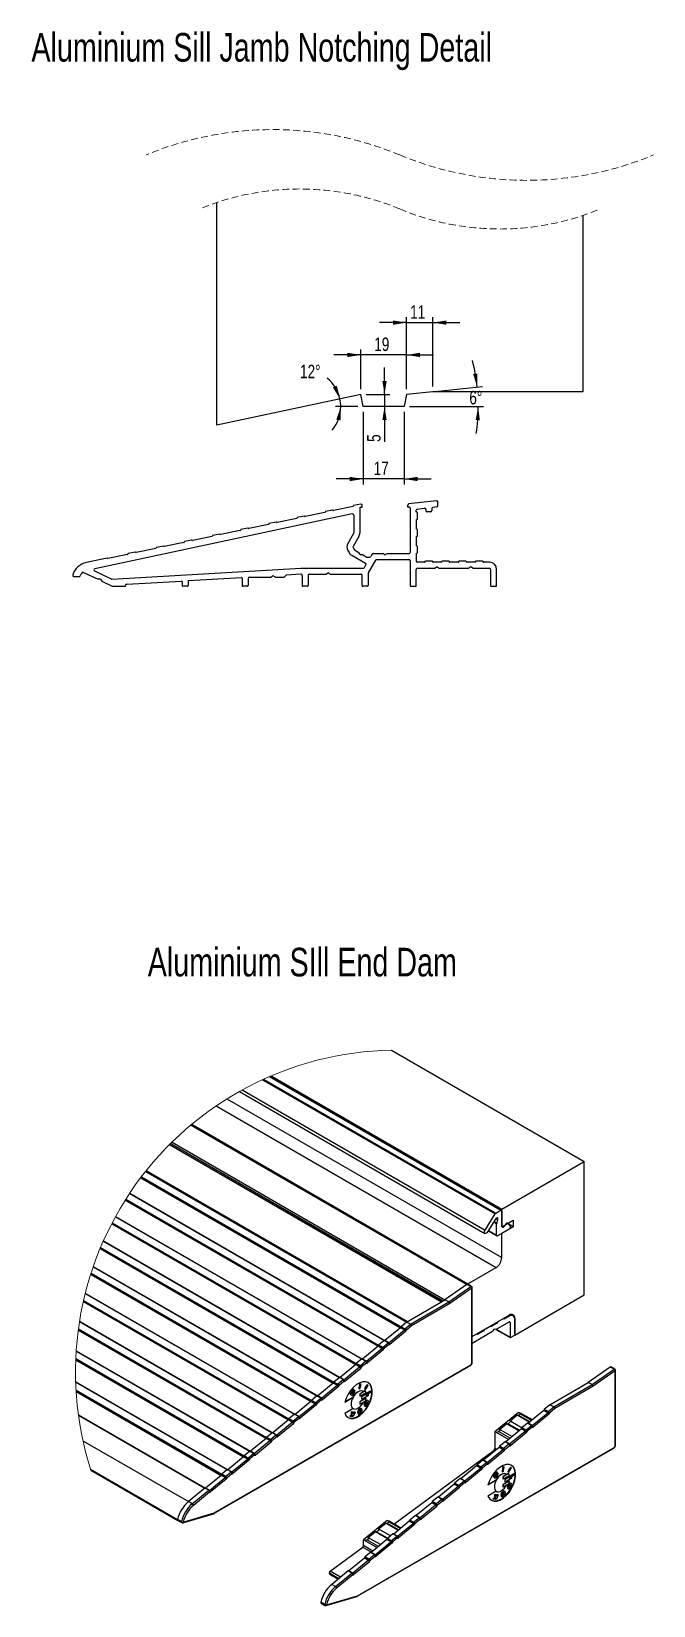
# Paper-space layout 'Sheet4' of a CAD drawing. Header units: millimetres. Extents: x 440 to 1016, y 428 to 1885.
import ezdxf

# ---------------------------------------------------------------- set-up
doc = ezdxf.new("R2010")
doc.units = ezdxf.units.MM
doc.linetypes.add('HIDDEN', pattern=[1.905, 1.27, -0.635])
doc.layers.add('FORMAT', color=7, linetype='Continuous')
doc.styles.add('SLDTEXTSTYLE0', font='TXT', dxfattribs={"width": 0.75})
doc.dimstyles.new('SLDDIMSTYLE3', dxfattribs={"dimtxt": 12.5, "dimasz": 12.5, "dimexe": 0, "dimexo": 0.0625, "dimgap": 3.125, "dimtad": 1, "dimdec": 0, "dimlfac": 0.045, "dimrnd": 1e-09, "dimzin": 12, "dimdsep": 46, "dimtxsty": 'SLDTEXTSTYLE0', "dimsah": 1, "dimcen": 0.09, "dimadec": 0, "dimazin": 3, "dimtfac": 1, "dimtmove": 0, "dimatfit": 0, "dimfxl": 1, "dimfrac": 2, "dimtolj": 1, "dimtzin": 12, "dimarcsym": 0})
doc.dimstyles.new('SLDDIMSTYLE4', dxfattribs={"dimtxt": 12.5, "dimasz": 12.5, "dimexe": 0, "dimexo": 0.0625, "dimgap": 3.125, "dimtad": 0, "dimtih": 1, "dimtoh": 1, "dimdec": 4, "dimlfac": 2.25, "dimzin": 12, "dimdsep": 46, "dimtxsty": 'SLDTEXTSTYLE0', "dimsah": 1, "dimcen": 0.09, "dimazin": 3, "dimtfac": 1, "dimtofl": 0, "dimtmove": 0, "dimatfit": 3, "dimfxl": 1, "dimfrac": 2, "dimtolj": 1, "dimtzin": 12, "dimarcsym": 0})

psp = doc.layouts.new('Sheet4')

# ---------------------------------------------------------------- texts
at = {"layer": 'FORMAT', "color": 7, "ltscale": 5, "char_height": 26.45833333, "attachment_point": 1, "style": 'SLDTEXTSTYLE0'}
for s, insert in [('Aluminium Sill Jamb Notching Detail', (440.041084, 1883.196118)), ('Aluminium SIll End Dam', (547.687259, 1036.665471))]:
    psp.add_mtext(s, dxfattribs=dict(at, insert=insert))

# ---------------------------------------------------------------- blocks, each defined once
blk = doc.blocks.new('_D_22')
at = {"layer": 'FORMAT', "color": 7, "ltscale": 5}
for p, q in [((747.1, 1532.5), (747.1, 1465.5)), ((784.9, 1532.5), (784.9, 1465.5)), ((747.1, 1470.5), (722.1, 1470.5)), ((784.9, 1470.5), (747.1, 1470.5)), ((784.9, 1470.5), (809.9, 1470.5))]:
    blk.add_line(p, q, dxfattribs=at)
for points in [[(747.1, 1470.5), (734.6, 1472.5), (734.6, 1468.5)], [(784.9, 1470.5), (797.4, 1468.5), (797.4, 1472.5)]]:
    blk.add_solid(points, dxfattribs=at)
at = {"layer": 'FORMAT', "color": 7, "ltscale": 5, "insert": (756.7, 1486.6), "char_height": 12.5, "attachment_point": 1, "style": 'SLDTEXTSTYLE0'}
blk.add_mtext('17', dxfattribs=at)
blk = doc.blocks.new('_D_23')
at = {"layer": 'FORMAT', "color": 7, "ltscale": 5}
for p, q in [((744.9, 1553.6), (744.9, 1590.3)), ((787.1, 1553.6), (787.1, 1590.3)), ((744.9, 1585.3), (719.9, 1585.3)), ((787.1, 1585.3), (744.9, 1585.3)), ((787.1, 1585.3), (812.1, 1585.3))]:
    blk.add_line(p, q, dxfattribs=at)
for points in [[(744.9, 1585.3), (732.4, 1587.3), (732.4, 1583.3)], [(787.1, 1585.3), (799.6, 1583.3), (799.6, 1587.3)]]:
    blk.add_solid(points, dxfattribs=at)
at = {"layer": 'FORMAT', "color": 7, "ltscale": 5, "insert": (757.3, 1601.4), "char_height": 12.5, "attachment_point": 1, "style": 'SLDTEXTSTYLE0'}
blk.add_mtext('19', dxfattribs=at)
blk = doc.blocks.new('_D_24')
at = {"layer": 'FORMAT', "color": 7, "ltscale": 5}
for p, q in [((787.1, 1553.6), (787.1, 1620.2)), ((811.6, 1556.1), (811.6, 1620.2)), ((787.1, 1615.2), (762.1, 1615.2)), ((787.1, 1615.2), (811.6, 1615.2)), ((811.6, 1615.2), (836.6, 1615.2))]:
    blk.add_line(p, q, dxfattribs=at)
for points in [[(787.1, 1615.2), (774.6, 1617.2), (774.6, 1613.2)], [(811.6, 1615.2), (824.1, 1613.2), (824.1, 1617.2)]]:
    blk.add_solid(points, dxfattribs=at)
at = {"layer": 'FORMAT', "color": 7, "ltscale": 5, "insert": (790.5, 1631.3), "char_height": 12.5, "attachment_point": 1, "style": 'SLDTEXTSTYLE0'}
blk.add_mtext('11', dxfattribs=at)
blk = doc.blocks.new('_D_25')
at = {"layer": 'FORMAT', "color": 7, "ltscale": 5}
for p, q in [((816.5, 1551.7), (857.5, 1556)), ((789.9, 1537.5), (858.5, 1537.5))]:
    blk.add_line(p, q, dxfattribs=at)
for start, end in [(6, 14.3035), (6, 14.3035), (351.6965, 0), (351.6965, 0)]:
    blk.add_arc((681.4, 1537.5), 172.1, start, end, dxfattribs=at)
for points in [[(852.6, 1555.4), (852.8, 1568.1), (848.8, 1567.5)], [(853.5, 1537.5), (851.1, 1525), (855, 1524.9)]]:
    blk.add_solid(points, dxfattribs=at)
at = {"layer": 'FORMAT', "color": 7, "ltscale": 5, "insert": (845.3, 1552), "char_height": 12.5, "attachment_point": 1, "style": 'SLDTEXTSTYLE0'}
blk.add_mtext('6°', dxfattribs=at)
blk = doc.blocks.new('_D_26')
at = {"layer": 'FORMAT', "color": 7, "ltscale": 5}
blk.add_line((742.1, 1537.5), (721.3, 1537.5), dxfattribs=at)
for start, end in [(12, 51.1648), (0, 12), (319.9645, 0)]:
    blk.add_arc((692.6, 1537.5), 33.7, start, end, dxfattribs=at)
for points in [[(725.6, 1544.5), (722.7, 1556.8), (719, 1555.3)], [(726.3, 1537.5), (722.2, 1525.5), (726.1, 1524.8)]]:
    blk.add_solid(points, dxfattribs=at)
at = {"layer": 'FORMAT', "color": 7, "ltscale": 5, "insert": (688.6, 1576.2), "char_height": 12.5, "attachment_point": 1, "style": 'SLDTEXTSTYLE0'}
blk.add_mtext('12°', dxfattribs=at)
blk = doc.blocks.new('_D_27')
at = {"layer": 'FORMAT', "color": 7, "ltscale": 5}
for p, q in [((766.8, 1548.6), (766.8, 1573.6)), ((749.9, 1548.6), (771.8, 1548.6)), ((766.8, 1548.6), (766.8, 1537.5)), ((766.8, 1537.5), (766.8, 1504.8))]:
    blk.add_line(p, q, dxfattribs=at)
for points in [[(766.8, 1548.6), (768.8, 1561.1), (764.8, 1561.1)], [(766.8, 1537.5), (764.8, 1525), (768.8, 1525)]]:
    blk.add_solid(points, dxfattribs=at)
at = {"layer": 'FORMAT', "color": 7, "ltscale": 5, "insert": (750.7, 1504.8), "char_height": 12.5, "attachment_point": 1, "rotation": 90, "style": 'SLDTEXTSTYLE0'}
blk.add_mtext('5', dxfattribs=at)

# ---------------------------------------------------------------- dimensions: what is measured, and where the dimension line sits
at = {"layer": 'FORMAT', "color": 7, "ltscale": 5}
for base, p1, p2, picture, middle in [((811.573809, 1615.184948), (787.129364, 1548.568332), (811.573809, 1551.137546), '_D_24', (799.772757, 1615.184948)), ((744.907142, 1585.330455), (787.129364, 1548.568332), (744.907142, 1548.568332), '_D_23', (766.533674, 1585.330455)), ((747.129364, 1470.476897), (784.907142, 1537.457221), (747.129364, 1537.457221), '_D_22', (765.941645, 1470.476897))]:
    dim = psp.add_linear_dim(base=base, p1=p1, p2=p2, dimstyle='SLDDIMSTYLE3', dxfattribs=at)
    dim.commit()
    dim.dimension.update_dxf_attribs({"geometry": picture, "text_midpoint": middle, "dimtype": 160})
for base, line1, line2, picture, middle in [((726.153327, 1540.980299), ((747.129364, 1537.457221), (784.907142, 1537.457221)), ((744.907142, 1548.568332), (611.573809, 1520.227457)), '_D_26', (701.199547, 1570.054997)), ((853.051252, 1524.998259), ((811.573809, 1551.137546), (787.129364, 1548.568332)), ((784.907142, 1537.457221), (747.129364, 1537.457221)), '_D_25', (853.298118, 1545.849019))]:
    dim = psp.add_angular_dim_2l(base=base, line1=line1, line2=line2, dimstyle='SLDDIMSTYLE4', dxfattribs=at)
    dim.commit()
    dim.dimension.update_dxf_attribs({"geometry": picture, "text_midpoint": middle, "dimtype": 162})
dim = psp.add_linear_dim(base=(766.766558, 1537.457221), p1=(744.907142, 1548.568332), p2=(784.907142, 1537.457221), angle=90, dimstyle='SLDDIMSTYLE3', dxfattribs=at)
dim.commit()
dim.dimension.update_dxf_attribs({"geometry": '_D_27', "text_midpoint": (766.766558, 1509.454257), "dimtype": 160})

# ---------------------------------------------------------------- linework, layer by layer
at = {"color": 7, "linetype": 'Continuous', "lineweight": 25, "ltscale": 5}
for p, q in [((611.573807, 1520.227464), (611.573807, 1726.304165)), ((950.240478, 1714.369196), (950.240478, 1551.137571)), ((744.907141, 1548.568346), (611.573807, 1520.227464)), ((747.129364, 1537.457246), (744.907141, 1548.568346)), ((787.129364, 1548.568346), (784.907142, 1537.457246)), ((811.573809, 1551.137571), (787.129364, 1548.568346)), ((950.240478, 1551.137571), (811.573809, 1551.137571)), ((784.907142, 1537.457246), (747.129364, 1537.457246)), ((737.682637, 1445.059935), (719.485508, 1441.192016)), ((738.068587, 1445.726654), (737.840991, 1445.190472)), ((744.747925, 1447.243268), (738.226941, 1445.85719)), ((743.867826, 1443.611814), (743.867826, 1420.65029)), ((744.534493, 1444.278481), (745.645604, 1444.278481)), ((746.090049, 1444.722925), (746.090049, 1446.156438)), ((788.312271, 1444.722925), (788.312271, 1446.370261)), ((789.867826, 1444.278481), (788.756715, 1444.278481)), ((814.862795, 1450.161283), (789.307239, 1447.475286)), ((790.534493, 1443.611814), (790.534493, 1402.589592)), ((797.085017, 1442.706606), (803.751684, 1443.407301)), ((804.978938, 1442.302276), (804.978938, 1441.278481)), ((810.534493, 1443.119754), (810.534493, 1441.278481)), ((815.09508, 1444.59954), (811.529461, 1444.224778)), ((816.090049, 1445.704564), (816.090049, 1449.056258)), ((736.970147, 1438.092886), (498.726285, 1387.45259)), ((659.430829, 1428.427), (641.2337, 1424.55908)), ((659.816778, 1429.093718), (659.589183, 1428.557537)), ((666.496117, 1430.610333), (659.975133, 1429.224255)), ((666.693874, 1430.55549), (667.119878, 1430.158235)), ((685.514765, 1433.971311), (667.317636, 1430.103392)), ((685.900714, 1434.63803), (685.673119, 1434.101848)), ((692.580053, 1436.154645), (686.059069, 1434.768567)), ((692.77781, 1436.099802), (693.203814, 1435.702547)), ((711.598701, 1439.515623), (693.401572, 1435.647704)), ((711.984651, 1440.182342), (711.757055, 1439.64616)), ((718.663989, 1441.698957), (712.143005, 1440.312879)), ((718.861746, 1441.644114), (719.28775, 1441.246859)), ((738.312271, 1437.006056), (738.312271, 1420.644335)), ((796.090049, 1440.167369), (796.090049, 1441.601582)), ((796.090049, 1432.389592), (796.090049, 1424.611814)), ((797.106399, 1439.340032), (796.184809, 1439.985336)), ((796.184809, 1432.571625), (797.106399, 1433.216929)), ((797.20116, 1433.398963), (797.20116, 1439.157998)), ((809.423382, 1440.167369), (806.090049, 1440.167369)), ((588.244308, 1413.977398), (581.723324, 1412.59132)), ((588.442066, 1413.922555), (588.86807, 1413.5253)), ((607.262957, 1417.338376), (589.065828, 1413.470457)), ((607.648906, 1418.005095), (607.421311, 1417.468913)), ((614.328244, 1419.52171), (607.80726, 1418.135632)), ((614.526002, 1419.466867), (614.952006, 1419.069612)), ((633.346893, 1422.882688), (615.149764, 1419.014769)), ((633.732842, 1423.549406), (633.505247, 1423.013225)), ((640.41218, 1425.066021), (633.891196, 1423.679943)), ((640.609938, 1425.011178), (641.035942, 1424.613923)), ((738.166387, 1420.099891), (732.880894, 1410.945147)), ((742.974662, 1417.316956), (737.692146, 1408.167369)), ((796.090049, 1416.834036), (796.090049, 1409.056258)), ((797.106399, 1423.784476), (796.184809, 1424.42978)), ((796.184809, 1417.01607), (797.106399, 1417.661374)), ((797.20116, 1417.843408), (797.20116, 1423.602442)), ((529.011149, 1400.705441), (510.81402, 1396.837522)), ((529.397098, 1401.372159), (529.169503, 1400.835978)), ((536.076436, 1402.888774), (529.555452, 1401.502696)), ((536.274194, 1402.833931), (536.700198, 1402.436676)), ((555.095085, 1406.249752), (536.897956, 1402.381833)), ((555.481034, 1406.916471), (555.253439, 1406.380289)), ((562.160372, 1408.433086), (555.639388, 1407.047008)), ((562.35813, 1408.378243), (562.784134, 1407.980988)), ((581.179021, 1411.794064), (562.981892, 1407.926145)), ((581.56497, 1412.460783), (581.337375, 1411.924601)), ((732.880894, 1404.278481), (734.015034, 1402.314093)), ((736.455203, 1399.873923), (749.18775, 1392.522784)), ((737.692146, 1407.056258), (738.975147, 1404.834036)), ((738.975147, 1404.834036), (743.081983, 1402.462953)), ((744.193094, 1400.538452), (743.081983, 1402.462953)), ((744.193094, 1400.538452), (746.415316, 1400.538452)), ((746.415316, 1400.538452), (750.522152, 1398.167369)), ((755.333404, 1400.945147), (754.050404, 1398.722925)), ((756.295655, 1401.500703), (765.276659, 1401.500703)), ((767.20116, 1400.389592), (765.276659, 1401.500703)), ((767.20116, 1400.389592), (769.125661, 1401.500703)), ((769.125661, 1401.500703), (789.445604, 1401.500703)), ((796.090049, 1401.278481), (796.090049, 1394.611814)), ((797.106399, 1408.228921), (796.184809, 1408.874225)), ((796.184809, 1401.460514), (797.106399, 1402.105818)), ((797.20116, 1402.287852), (797.20116, 1408.046887)), ((488.318324, 1384.0541), (501.652455, 1377.694045)), ((509.9925, 1397.344463), (490.863559, 1393.278481)), ((498.478952, 1385.362887), (513.906339, 1378.004401)), ((510.190258, 1397.28962), (510.616262, 1396.892365)), ((514.44838, 1377.89799), (689.423382, 1387.945147)), ((689.423382, 1387.945147), (747.19918, 1387.945147)), ((748.142186, 1388.489592), (749.594445, 1391.004978)), ((750.522152, 1398.167369), (753.088153, 1398.167369)), ((758.540906, 1395.389592), (751.794465, 1383.704413)), ((759.503156, 1395.945147), (789.423382, 1395.945147)), ((790.534493, 1394.834036), (790.534493, 1371.834036)), ((796.090049, 1371.834036), (796.090049, 1386.834036)), ((803.867826, 1393.500703), (797.20116, 1393.500703)), ((797.20116, 1387.945147), (813.609992, 1387.945147)), ((804.04986, 1393.595464), (804.695164, 1394.517053)), ((804.877198, 1394.611814), (810.636233, 1394.611814)), ((810.818266, 1394.517053), (811.46357, 1393.595464)), ((819.423382, 1393.500703), (811.645604, 1393.500703)), ((815.534493, 1389.056258), (813.609992, 1387.945147)), ((815.534493, 1389.056258), (817.458994, 1387.945147)), ((817.458994, 1387.945147), (844.721103, 1387.945147)), ((819.605416, 1393.595464), (820.25072, 1394.517053)), ((820.432754, 1394.611814), (826.191788, 1394.611814)), ((826.373822, 1394.517053), (827.019126, 1393.595464)), ((834.978938, 1393.500703), (827.20116, 1393.500703)), ((835.160971, 1393.595464), (835.806275, 1394.517053)), ((835.988309, 1394.611814), (841.747344, 1394.611814)), ((841.929378, 1394.517053), (842.574682, 1393.595464)), ((850.534493, 1393.500703), (842.756715, 1393.500703)), ((846.645604, 1389.056258), (844.721103, 1387.945147)), ((848.570105, 1387.945147), (846.645604, 1389.056258)), ((848.570105, 1387.945147), (863.867826, 1387.945147)), ((850.716527, 1393.595464), (851.361831, 1394.517053)), ((851.543865, 1394.611814), (857.302899, 1394.611814)), ((857.484933, 1394.517053), (858.130237, 1393.595464)), ((863.867826, 1393.500703), (858.312271, 1393.500703)), ((864.978938, 1386.834036), (864.978938, 1371.834036)), ((870.534493, 1371.834036), (870.534493, 1386.834036)), ((479.380036, 1380.167369), (484.084456, 1380.167369)), ((503.867826, 1377.868399), (501.652455, 1377.694045)), ((503.867826, 1377.868399), (505.126507, 1376.037007)), ((505.126507, 1376.037007), (514.876039, 1371.386719)), ((515.354385, 1371.278481), (526.645604, 1371.278481)), ((527.20116, 1371.834036), (527.20116, 1372.016414)), ((528.248575, 1373.125698), (578.835979, 1376.030453)), ((579.423382, 1375.475811), (579.423382, 1371.834036)), ((584.423382, 1371.278481), (579.978938, 1371.278481)), ((584.978938, 1375.858615), (584.978938, 1371.834036)), ((585.502645, 1376.413257), (634.391534, 1379.220483)), ((634.978938, 1378.665841), (634.978938, 1371.834036)), ((639.978938, 1371.278481), (635.534493, 1371.278481)), ((640.534493, 1378.524074), (640.534493, 1371.834036)), ((641.581909, 1379.633358), (661.943326, 1379.633358)), ((663.867826, 1380.744469), (661.943326, 1379.633358)), ((665.792327, 1379.633358), (663.867826, 1380.744469)), ((665.792327, 1379.633358), (673.867826, 1379.633358)), ((673.867826, 1379.633358), (675.834636, 1381.600168)), ((689.359686, 1382.376783), (675.834636, 1381.600168)), ((690.534493, 1381.267499), (690.534493, 1371.834036)), ((695.534493, 1371.278481), (691.090049, 1371.278481)), ((696.090049, 1381.278481), (696.090049, 1371.834036)), ((697.20116, 1382.389592), (713.054437, 1382.389592)), ((714.978938, 1383.500703), (713.054437, 1382.389592)), ((714.978938, 1383.500703), (716.903438, 1382.389592)), ((716.903438, 1382.389592), (744.978938, 1382.389592)), ((746.090049, 1371.834036), (746.090049, 1381.278481)), ((751.090049, 1371.278481), (746.645604, 1371.278481)), ((751.645604, 1383.148858), (751.645604, 1371.834036)), ((791.090049, 1371.278481), (795.534493, 1371.278481)), ((865.534493, 1371.278481), (869.978938, 1371.278481)), ((773.238234, 941.96512), (951.693348, 838.945346)), ((661.823145, 918.111639), (875.325493, 794.859367)), ((632.43746, 903.612809), (859.75676, 772.384243)), ((635.116092, 905.104714), (859.824113, 775.383549)), ((653.936557, 914.610462), (869.107536, 790.394979)), ((654.84821, 915.029185), (869.698814, 790.998774)), ((660.202197, 917.414563), (874.441556, 793.736713)), ((875.066809, 793.798702), (660.62092, 917.595761)), ((610.996477, 890.296536), (870.022468, 740.763979)), ((620.954625, 896.794932), (875.325493, 749.949651)), ((587.642483, 872.642534), (843.059711, 725.193458)), ((843.77735, 725.314157), (588.021568, 872.959035)), ((588.445655, 873.311894), (844.036035, 725.762682)), ((567.851953, 854.517358), (819.618992, 709.175306)), ((567.958943, 854.624646), (819.764427, 709.260242)), ((568.920366, 855.582791), (821.068577, 710.020797)), ((570.153884, 856.799619), (822.730354, 710.990267)), ((546.31739, 830.454962), (788.174562, 690.833764)), ((875.325493, 794.859367), (951.693348, 838.945346)), ((951.693348, 715.443628), (951.693348, 838.945346)), ((541.197053, 823.88206), (781.66335, 685.063737)), ((541.337124, 824.066835), (781.789712, 685.256558)), ((541.707567, 824.554401), (781.970314, 685.853498)), ((541.848234, 824.738877), (782.096676, 686.046319)), ((545.75204, 829.747455), (787.284068, 690.314012)), ((787.850312, 690.644221), (546.111158, 830.197172)), ((526.830844, 803.125637), (760.913781, 667.99237)), ((526.953332, 803.319948), (761.039547, 668.184893)), ((527.279071, 803.83374), (761.220745, 668.782132)), ((527.402453, 804.028051), (761.347107, 668.974655)), ((530.839852, 809.30634), (766.534499, 673.242645)), ((530.902735, 809.400814), (766.691855, 673.282879)), ((530.91555, 809.419887), (767.03041, 673.113601)), ((530.978731, 809.514659), (767.187766, 673.154133)), ((517.782263, 787.793832), (745.784334, 656.170981)), ((517.837099, 787.89367), (745.94169, 656.211512)), ((517.848126, 787.913637), (746.280841, 656.042235)), ((517.902962, 788.013177), (746.438197, 656.082468)), ((859.824113, 775.383549), (869.107536, 790.394979)), ((869.698814, 790.998774), (874.441556, 793.736713)), ((875.325493, 778.528588), (875.325493, 794.859367)), ((875.325493, 793.226497), (875.325493, 779.345172)), ((514.311782, 781.302588), (740.164212, 650.920706)), ((514.417879, 781.506734), (740.289978, 651.113527)), ((514.698915, 782.045858), (740.471176, 651.710468)), ((514.805607, 782.249706), (740.596942, 651.902991)), ((869.548015, 785.61409), (862.189821, 773.715215)), ((862.809114, 774.717169), (870.811633, 770.097511)), ((863.002233, 775.028901), (870.552949, 770.670014)), ((867.895178, 782.940822), (870.552949, 781.406598)), ((868.135385, 783.329444), (870.635799, 781.88582)), ((869.87882, 786.058145), (871.664576, 785.027282)), ((870.552949, 770.670014), (870.552949, 781.406598)), ((870.635799, 781.88582), (871.664576, 785.027282)), ((882.750443, 776.690679), (871.436886, 770.1595)), ((875.325493, 778.528588), (885.932139, 784.651773)), ((885.932139, 778.527694), (875.325493, 772.404509)), ((875.325493, 749.949651), (875.325493, 772.404509)), ((878.081612, 780.119436), (878.476194, 779.891746)), ((878.476194, 779.891746), (879.088334, 781.132715)), ((880.503348, 781.899231), (883.474044, 778.714852)), ((885.932139, 778.527694), (880.983762, 781.384247)), ((885.932139, 784.651773), (885.932139, 778.527694)), ((503.642253, 758.411722), (719.414643, 633.849042)), ((503.731064, 758.626001), (719.540409, 634.041863)), ((503.967396, 759.191053), (719.721607, 634.638803)), ((504.056803, 759.404736), (719.847373, 634.831624)), ((506.569139, 765.216785), (725.034765, 639.099317)), ((506.615631, 765.321391), (725.192122, 639.139848)), ((506.625167, 765.342252), (725.531272, 638.970571)), ((506.671659, 765.446859), (725.688628, 639.011102)), ((494.863681, 734.429496), (698.664776, 616.777675)), ((494.934908, 734.653609), (698.79084, 616.970198)), ((495.124451, 735.246079), (698.972038, 617.567437)), ((495.196573, 735.469597), (699.097804, 617.75996)), ((497.230879, 741.557913), (704.285196, 622.02795)), ((497.268728, 741.667288), (704.442553, 622.068184)), ((497.276179, 741.689043), (704.781405, 621.898906)), ((497.314028, 741.798418), (704.938761, 621.939438)), ((844.036035, 725.762682), (870.022468, 740.763979)), ((489.839903, 716.774302), (683.535627, 604.956286)), ((489.868812, 716.889041), (683.692984, 604.996817)), ((489.874772, 716.911988), (684.031836, 604.82754)), ((489.90368, 717.026429), (684.189192, 604.867773)), ((843.059711, 725.193458), (822.730354, 710.990267)), ((826.266102, 708.949106), (846.595458, 723.152297)), ((847.571782, 721.68036), (827.198915, 707.446473)), ((846.595458, 723.152297), (843.059711, 725.193458)), ((847.313098, 723.273294), (843.77735, 725.314157)), ((844.036035, 725.762682), (844.036035, 725.164848)), ((847.571782, 652.274327), (847.571782, 721.68036)), ((847.937755, 652.784841), (847.937755, 722.190576)), ((887.346558, 678.297119), (951.693348, 715.443628)), ((488.063387, 709.304946), (677.915207, 599.706011)), ((488.116137, 709.540086), (678.041271, 599.898832)), ((488.256506, 710.16057), (678.222171, 600.495773)), ((488.31015, 710.395115), (678.348235, 600.688296)), ((787.284068, 690.314012), (822.730354, 710.990267)), ((790.81922, 688.273149), (826.266102, 708.949106)), ((827.198915, 707.446473), (791.798524, 686.797636)), ((826.266102, 708.949106), (822.730354, 710.990267)), ((484.522871, 690.793829), (662.786058, 587.884622)), ((484.541945, 690.914231), (662.943415, 587.925153)), ((484.545819, 690.93837), (663.282267, 587.755876)), ((484.564892, 691.058474), (663.439623, 587.796407)), ((781.66335, 685.063737), (767.187766, 673.154133)), ((785.199098, 683.022874), (781.66335, 685.063737)), ((781.970314, 685.853498), (781.789712, 685.256558)), ((785.324863, 683.215397), (781.789712, 685.256558)), ((785.506062, 683.812635), (781.970314, 685.853498)), ((787.284068, 690.314012), (782.096676, 686.046319)), ((785.631827, 684.005158), (782.096676, 686.046319)), ((785.631827, 684.005158), (790.81922, 688.273149)), ((791.798524, 686.797636), (787.059955, 682.898896)), ((790.81922, 688.273149), (787.284068, 690.314012)), ((847.937755, 676.981049), (882.042936, 696.669655)), ((859.86524, 683.866577), (864.446453, 686.511533)), ((864.571623, 686.523752), (864.519767, 686.553555)), ((864.591292, 686.507957), (865.104488, 685.957806)), ((864.942364, 686.131256), (865.249328, 685.95423)), ((871.436886, 689.526038), (865.249328, 685.95423)), ((869.874052, 683.520572), (882.042936, 690.545874)), ((870.552353, 690.036254), (871.436886, 689.526038)), ((870.77289, 690.16351), (871.581129, 689.696806)), ((871.581129, 689.696806), (872.094921, 690.839725)), ((872.019223, 690.883236), (872.094921, 690.839725)), ((872.23976, 691.010194), (876.820973, 693.654852)), ((876.945547, 693.667369), (876.894287, 693.697171)), ((876.965813, 693.651574), (877.479009, 693.101423)), ((877.316884, 693.274872), (877.623848, 693.097847)), ((882.042936, 695.649223), (877.623848, 693.097847)), ((881.158999, 696.159439), (882.042936, 695.649223)), ((882.042936, 690.545576), (882.926873, 690.03536)), ((882.926873, 690.03536), (882.926873, 676.256256)), ((885.792665, 696.02056), (883.584312, 697.295206)), ((887.256555, 693.659322), (887.346558, 693.607168)), ((887.346558, 693.607168), (887.346558, 678.297119)), ((887.346558, 678.807335), (887.346558, 692.586439)), ((483.385912, 682.955222), (657.165638, 582.634347)), ((483.418397, 683.201986), (657.291702, 582.827168)), ((483.50542, 683.853166), (657.472602, 583.424108)), ((483.5385, 684.099631), (657.598666, 583.616929)), ((766.534499, 673.242645), (761.347107, 668.974655)), ((764.882258, 666.933494), (770.069651, 671.201484)), ((770.069651, 671.201484), (766.534499, 673.242645)), ((770.227007, 671.242016), (766.691855, 673.282879)), ((766.691855, 673.282879), (767.03041, 673.113601)), ((770.566157, 671.072738), (767.03041, 673.113601)), ((770.723514, 671.112971), (767.187766, 673.154133)), ((770.227007, 671.242016), (770.566157, 671.072738)), ((770.723514, 671.112971), (785.199098, 683.022874)), ((786.266617, 681.620376), (771.791033, 669.710474)), ((785.324863, 683.215397), (785.506062, 683.812635)), ((787.059955, 682.898896), (787.022404, 682.77611)), ((847.937755, 670.857268), (866.812161, 681.752997)), ((847.937755, 676.981049), (852.071933, 679.367917)), ((852.197103, 679.380136), (852.145247, 679.410236)), ((852.216772, 679.36434), (852.729968, 678.81419)), ((852.56844, 678.987937), (852.874807, 678.810613)), ((859.062366, 682.382422), (852.874807, 678.810613)), ((858.178429, 682.892935), (859.062366, 682.382422)), ((858.39837, 683.019893), (859.207205, 682.553189)), ((859.207205, 682.553189), (859.720401, 683.696108)), ((859.644703, 683.739619), (859.720401, 683.696108)), ((868.342809, 683.657365), (866.812161, 681.752997)), ((869.874052, 683.520572), (868.342809, 683.657365)), ((869.925312, 683.550375), (883.056811, 675.970154)), ((870.108894, 683.656173), (882.926873, 676.256256)), ((883.36914, 676.00085), (886.904291, 678.042011)), ((887.217216, 678.371923), (887.346558, 678.297119)), ((481.061033, 655.512648), (636.541835, 565.755503)), ((481.087855, 656.198995), (636.723033, 566.352742)), ((481.098584, 656.457977), (636.849097, 566.545265)), ((481.474391, 663.503843), (642.03649, 570.813255)), ((481.482736, 663.629906), (642.193846, 570.853489)), ((481.484524, 663.655536), (642.532698, 570.684211)), ((481.492869, 663.781898), (642.689756, 570.724743)), ((745.784334, 656.170981), (740.596942, 651.902991)), ((749.320082, 654.12982), (745.784334, 656.170981)), ((749.477438, 654.170351), (745.94169, 656.211512)), ((745.94169, 656.211512), (746.280841, 656.042235)), ((749.816588, 654.001074), (746.280841, 656.042235)), ((760.913781, 667.99237), (746.438197, 656.082468)), ((749.973945, 654.041605), (746.438197, 656.082468)), ((749.973945, 654.041605), (764.449529, 665.951209)), ((765.517048, 664.548712), (751.041464, 652.639108)), ((764.449529, 665.951209), (760.913781, 667.99237)), ((761.220745, 668.782132), (761.039547, 668.184893)), ((764.575295, 666.14403), (761.039547, 668.184893)), ((764.756493, 666.740971), (761.220745, 668.782132)), ((764.882258, 666.933494), (761.347107, 668.974655)), ((764.575295, 666.14403), (764.756493, 666.740971)), ((766.30979, 665.827232), (766.272835, 665.704446)), ((770.777158, 669.502752), (766.30979, 665.827232)), ((770.846895, 669.467883), (770.777158, 669.502752)), ((481.051199, 655.253368), (636.41607, 565.56298)), ((608.963064, 513.084965), (846.429161, 650.171178)), ((609.256319, 513.677137), (846.687845, 650.743382)), ((740.164212, 650.920706), (725.688628, 639.011102)), ((729.22378, 636.969941), (743.69996, 648.879843)), ((744.767479, 647.477048), (730.291895, 635.567444)), ((743.69996, 648.879843), (740.164212, 650.920706)), ((740.471176, 651.710468), (740.289978, 651.113527)), ((743.825726, 649.072366), (740.289978, 651.113527)), ((744.006924, 649.669306), (740.471176, 651.710468)), ((744.13269, 649.862127), (740.596942, 651.902991)), ((743.825726, 649.072366), (744.006924, 649.669306)), ((744.13269, 649.862127), (749.320082, 654.12982)), ((745.560221, 648.755865), (745.523266, 648.63308)), ((750.027589, 652.431088), (745.560221, 648.755865)), ((749.477438, 654.170351), (749.816588, 654.001074)), ((750.097326, 652.396517), (750.027589, 652.431088)), ((975.642494, 648.655133), (955.313138, 634.451943)), ((958.848886, 632.410782), (979.178242, 646.61427)), ((980.15397, 645.142036), (959.781102, 630.908446)), ((979.178242, 646.61427), (975.642494, 648.655133)), ((979.895286, 646.73497), (976.359538, 648.776131)), ((980.15397, 575.736301), (980.15397, 645.142036)), ((980.520538, 576.246517), (980.520538, 645.652549)), ((480.981461, 635.026829), (621.940187, 553.653078)), ((480.985335, 634.893315), (621.782831, 553.612845)), ((480.986229, 634.866791), (621.443979, 553.782122)), ((480.990402, 634.732979), (621.286623, 553.741591)), ((481.318525, 627.280908), (616.09923, 549.473601)), ((481.334321, 627.006726), (615.973465, 549.281078)), ((719.414643, 633.849042), (704.938761, 621.939438)), ((708.474509, 619.898276), (722.950391, 631.808179)), ((724.01791, 630.405681), (709.54173, 618.495779)), ((722.950391, 631.808179), (719.414643, 633.849042)), ((719.721607, 634.638803), (719.540409, 634.041863)), ((723.076157, 632.000702), (719.540409, 634.041863)), ((723.257355, 632.59794), (719.721607, 634.638803)), ((725.034765, 639.099317), (719.847373, 634.831624)), ((723.383121, 632.790463), (719.847373, 634.831624)), ((723.076157, 632.000702), (723.257355, 632.59794)), ((723.383121, 632.790463), (728.570513, 637.058454)), ((724.810652, 631.684201), (724.773697, 631.561415)), ((729.27802, 635.359721), (724.810652, 631.684201)), ((728.570513, 637.058454), (725.034765, 639.099317)), ((728.727869, 637.098687), (725.192122, 639.139848)), ((725.192122, 639.139848), (725.531272, 638.970571)), ((729.066423, 636.92941), (725.531272, 638.970571)), ((729.22378, 636.969941), (725.688628, 639.011102)), ((728.727869, 637.098687), (729.066423, 636.92941)), ((729.347757, 635.324853), (729.27802, 635.359721)), ((737.71923, 626.548665), (738.728336, 627.804535)), ((738.94947, 627.191203), (737.939767, 625.935333)), ((739.302925, 626.987057), (738.293222, 625.731187)), ((738.374881, 628.008681), (738.728336, 627.804535)), ((738.94947, 627.191203), (739.302925, 626.987057)), ((743.370942, 631.335216), (742.987088, 628.600853)), ((742.987088, 628.600853), (743.340544, 628.396707)), ((743.724398, 631.13107), (743.340544, 628.396707)), ((743.340544, 628.396707), (744.385413, 628.787117)), ((744.415216, 631.725626), (743.370942, 631.335216)), ((743.370942, 631.335216), (743.724398, 631.13107)), ((743.555121, 632.64771), (743.432335, 631.772714)), ((743.432335, 631.772714), (743.78579, 631.568568)), ((744.599394, 633.03812), (743.555121, 632.64771)), ((743.555121, 632.64771), (743.908576, 632.443564)), ((744.769267, 631.52148), (743.724398, 631.13107)), ((743.908576, 632.443564), (743.78579, 631.568568)), ((743.78579, 631.568568), (744.83066, 631.958978)), ((744.953445, 632.833975), (743.908576, 632.443564)), ((749.028019, 626.600819), (744.009904, 623.703735)), ((744.385413, 628.787117), (744.769267, 631.52148)), ((744.415216, 631.725626), (744.769267, 631.52148)), ((744.599394, 633.03812), (744.953445, 632.833975)), ((744.83066, 631.958978), (744.953445, 632.833975)), ((748.674563, 626.804965), (747.124843, 625.910299)), ((749.888114, 631.236272), (748.195342, 628.618734)), ((748.195342, 628.618734), (748.877219, 628.074246)), ((748.195342, 628.618734), (748.548798, 628.414886)), ((750.24157, 631.032126), (748.548798, 628.414886)), ((748.548798, 628.414886), (749.230675, 627.8701)), ((748.674563, 626.804965), (749.028019, 626.600819)), ((748.877219, 628.074246), (749.230675, 627.8701)), ((749.230675, 627.8701), (750.923447, 630.487638)), ((749.888114, 631.236272), (750.24157, 631.032126)), ((750.700525, 632.492738), (750.158719, 631.654995)), ((750.158719, 631.654995), (750.840596, 631.110506)), ((750.158719, 631.654995), (750.512175, 631.450849)), ((750.923447, 630.487638), (750.24157, 631.032126)), ((751.053981, 632.288592), (750.512175, 631.450849)), ((750.512175, 631.450849), (751.194052, 630.90636)), ((750.521115, 624.704795), (753.791622, 626.592772)), ((750.700525, 632.492738), (751.053981, 632.288592)), ((750.840596, 631.110506), (751.194052, 630.90636)), ((750.875167, 624.500649), (754.145078, 626.388626)), ((751.735858, 631.743806), (751.053981, 632.288592)), ((751.194052, 630.90636), (751.735858, 631.743806)), ((753.791622, 626.592772), (754.145078, 626.388626)), ((754.145078, 626.388626), (754.145078, 625.163751)), ((919.866256, 613.775985), (955.313138, 634.451943)), ((923.402003, 611.734824), (958.848886, 632.410782)), ((959.781102, 630.908446), (924.380712, 610.259311)), ((958.848886, 632.410782), (955.313138, 634.451943)), ((481.376938, 626.280146), (615.792266, 548.683839)), ((481.393627, 626.005368), (615.666203, 548.491316)), ((698.664776, 616.777675), (684.189192, 604.867773)), ((687.724642, 602.82691), (702.200524, 614.736514)), ((703.268043, 613.334017), (688.792459, 601.424413)), ((702.200524, 614.736514), (698.664776, 616.777675)), ((698.972038, 617.567437), (698.79084, 616.970198)), ((702.32629, 614.929335), (698.79084, 616.970198)), ((702.507488, 615.526276), (698.972038, 617.567437)), ((704.285196, 622.02795), (699.097804, 617.75996)), ((702.633552, 615.718799), (699.097804, 617.75996)), ((702.32629, 614.929335), (702.507488, 615.526276)), ((702.633552, 615.718799), (707.820944, 619.986789)), ((704.061083, 614.612537), (704.02383, 614.489751)), ((708.528451, 618.288057), (704.061083, 614.612537)), ((707.820944, 619.986789), (704.285196, 622.02795)), ((707.9783, 620.027321), (704.442553, 622.068184)), ((704.442553, 622.068184), (704.781405, 621.898906)), ((708.317153, 619.858043), (704.781405, 621.898906)), ((708.474509, 619.898276), (704.938761, 621.939438)), ((707.9783, 620.027321), (708.317153, 619.858043)), ((708.598188, 618.253188), (708.528451, 618.288057)), ((737.650088, 620.459156), (729.951552, 616.014736)), ((737.296633, 620.663004), (730.082683, 616.498726)), ((735.535912, 623.009043), (735.889367, 622.805195)), ((737.296633, 620.663004), (737.473659, 620.56108)), ((737.473659, 620.56108), (737.650088, 620.459156)), ((737.939767, 625.935333), (738.293222, 625.731187)), ((747.27147, 625.79109), (743.832878, 623.805957)), ((743.832878, 623.805957), (743.832878, 621.748107)), ((743.832878, 623.805957), (744.009904, 623.703735)), ((743.832878, 621.748107), (744.009904, 621.645885)), ((748.282961, 619.079011), (743.832878, 616.509752)), ((743.832878, 616.509752), (743.832878, 614.451902)), ((743.832878, 616.509752), (744.009904, 616.407828)), ((743.832878, 614.451902), (744.009904, 614.349978)), ((744.009904, 621.645885), (749.827913, 625.004606)), ((744.009904, 623.703735), (744.009904, 621.645885)), ((749.827913, 619.76655), (744.009904, 616.407828)), ((744.009904, 614.349978), (749.028019, 617.246764)), ((744.009904, 616.407828), (744.009904, 614.349978)), ((748.631648, 622.927981), (745.452932, 621.093052)), ((745.452932, 621.093052), (745.452932, 619.035201)), ((745.452932, 621.093052), (745.629958, 620.991128)), ((745.452932, 619.035201), (745.629958, 618.933277)), ((750.114612, 623.580055), (745.629958, 620.991128)), ((745.629958, 618.933277), (750.114612, 621.522205)), ((745.629958, 620.991128), (745.629958, 618.933277)), ((746.794633, 626.130538), (746.617607, 626.23276)), ((749.474458, 619.970696), (748.346142, 619.319515)), ((748.355083, 612.767773), (748.708538, 612.563627)), ((749.761156, 623.784201), (748.60423, 623.116629)), ((749.474458, 619.970696), (749.827913, 619.76655)), ((749.761156, 623.784201), (750.114612, 623.580055)), ((750.521115, 621.683734), (750.521115, 624.704795)), ((750.521115, 624.704795), (750.875167, 624.500649)), ((750.521115, 621.683734), (750.875167, 621.479588)), ((750.875167, 621.479588), (750.875167, 624.500649)), ((751.758508, 621.989803), (750.875167, 621.479588)), ((751.58327, 617.543595), (751.229815, 617.747741)), ((754.145078, 625.163751), (751.758508, 623.786287)), ((751.758508, 623.786287), (751.758508, 621.989803)), ((919.866256, 613.775985), (914.678864, 609.507995)), ((923.402003, 611.734824), (919.866256, 613.775985)), ((483.483962, 604.532497), (601.190619, 536.581712)), ((483.503036, 604.390042), (601.033262, 536.541181)), ((483.50691, 604.361432), (600.69441, 536.710458)), ((483.525983, 604.218977), (600.537054, 536.669927)), ((677.915207, 599.706011), (663.439623, 587.796407)), ((666.975073, 585.755246), (681.450955, 597.665148)), ((681.450955, 597.665148), (677.915207, 599.706011)), ((678.222171, 600.495773), (678.041271, 599.898832)), ((681.576721, 597.857671), (678.041271, 599.898832)), ((681.757919, 598.454611), (678.222171, 600.495773)), ((683.535627, 604.956286), (678.348235, 600.688296)), ((681.883685, 598.647432), (678.348235, 600.688296)), ((681.576721, 597.857671), (681.757919, 598.454611)), ((681.883685, 598.647432), (687.071077, 602.915125)), ((683.311514, 597.54117), (683.274261, 597.418385)), ((687.778882, 601.216393), (683.311514, 597.54117)), ((687.071077, 602.915125), (683.535627, 604.956286)), ((687.228433, 602.955656), (683.692984, 604.996817)), ((683.692984, 604.996817), (684.031836, 604.82754)), ((687.567286, 602.786379), (684.031836, 604.82754)), ((687.724642, 602.82691), (684.189192, 604.867773)), ((687.228433, 602.955656), (687.567286, 602.786379)), ((687.848619, 601.181524), (687.778882, 601.216393)), ((737.650088, 610.252159), (729.951552, 605.808036)), ((734.570912, 603.28825), (736.201099, 604.815619)), ((734.570912, 603.28825), (734.924368, 603.084104)), ((734.924368, 603.084104), (736.554555, 604.611473)), ((736.103348, 602.978604), (734.924368, 603.084104)), ((737.522534, 604.445474), (736.103348, 602.978604)), ((736.164741, 607.506471), (737.236432, 607.410507)), ((736.201099, 604.815619), (736.164741, 607.506471)), ((736.164741, 607.506471), (736.518196, 607.302325)), ((736.201099, 604.815619), (736.554555, 604.611473)), ((736.554555, 604.611473), (736.518196, 607.302325)), ((736.518196, 607.302325), (737.589888, 607.206361)), ((736.57184, 603.109436), (736.800126, 603.698926)), ((736.57184, 603.109436), (736.925296, 602.90529)), ((736.925296, 602.90529), (737.522534, 604.445474)), ((737.843803, 602.823036), (736.925296, 602.90529)), ((737.236432, 607.410507), (737.589888, 607.206361)), ((737.589888, 607.206361), (737.500481, 605.491238)), ((737.500481, 605.491238), (738.182358, 606.146293)), ((737.530283, 606.063442), (737.828902, 606.350439)), ((737.828902, 606.350439), (738.206796, 607.323783)), ((737.828902, 606.350439), (738.182358, 606.146293)), ((739.478759, 607.03768), (737.843803, 602.823036)), ((738.182358, 606.146293), (738.560251, 607.119637)), ((738.206796, 607.323783), (739.125303, 607.241826)), ((738.206796, 607.323783), (738.560251, 607.119637)), ((738.560251, 607.119637), (739.478759, 607.03768)), ((739.125303, 607.241826), (739.478759, 607.03768)), ((741.774134, 606.892245), (742.127589, 606.688099)), ((741.973809, 605.70045), (743.121795, 606.596904)), ((741.973809, 605.70045), (742.357067, 605.306165)), ((741.973809, 605.70045), (742.327265, 605.496602)), ((743.275575, 607.584553), (742.127589, 606.688099)), ((742.327265, 605.496602), (743.47525, 606.393056)), ((742.357067, 605.306165), (742.710523, 605.102019)), ((743.121795, 606.596904), (743.47525, 606.393056)), ((745.585255, 610.08169), (745.231799, 610.285835)), ((890.862636, 606.758731), (868.961505, 588.739948)), ((881.083898, 596.299308), (883.735708, 598.480838)), ((882.643155, 598.642068), (889.625839, 604.387062)), ((883.735708, 598.480838), (882.643155, 598.642068)), ((883.735708, 598.480838), (894.120029, 592.593091)), ((889.625839, 604.387062), (901.13788, 597.741144)), ((889.625839, 604.387062), (890.718392, 604.225831)), ((890.718392, 604.225831), (892.302684, 605.529087)), ((890.718392, 604.225831), (901.553325, 598.082678)), ((903.603725, 599.770086), (891.984991, 606.357889)), ((892.302684, 605.529087), (903.13702, 599.385934)), ((914.246134, 608.52571), (899.77055, 596.615808)), ((903.305701, 594.574945), (917.781285, 606.484549)), ((918.849401, 605.082052), (904.37322, 593.17215)), ((917.781285, 606.484549), (914.246134, 608.52571)), ((914.553098, 609.315174), (914.3719, 608.718233)), ((917.907647, 606.67737), (914.3719, 608.718233)), ((918.088845, 607.274311), (914.553098, 609.315174)), ((918.214611, 607.466834), (914.678864, 609.507995)), ((917.907647, 606.67737), (918.088845, 607.274311)), ((918.214611, 607.466834), (923.402003, 611.734824)), ((919.642142, 606.360572), (919.605187, 606.237786)), ((924.380712, 610.259311), (919.642142, 606.360572)), ((657.165638, 582.634347), (642.689756, 570.724743)), ((660.701088, 580.593484), (657.165638, 582.634347)), ((657.472602, 583.424108), (657.291702, 582.827168)), ((660.827152, 580.786007), (657.291702, 582.827168)), ((661.008052, 581.383245), (657.472602, 583.424108)), ((662.786058, 587.884622), (657.598666, 583.616929)), ((661.134116, 581.575768), (657.598666, 583.616929)), ((661.134116, 581.575768), (666.321508, 585.843759)), ((667.029313, 584.145026), (662.561945, 580.469506)), ((666.321508, 585.843759), (662.786058, 587.884622)), ((666.478864, 585.883992), (662.943415, 587.925153)), ((662.943415, 587.925153), (663.282267, 587.755876)), ((666.817717, 585.714715), (663.282267, 587.755876)), ((666.975073, 585.755246), (663.439623, 587.796407)), ((666.478864, 585.883992), (666.817717, 585.714715)), ((667.098753, 584.110158), (667.029313, 584.145026)), ((682.518474, 596.262353), (668.042592, 584.352749)), ((868.961505, 588.739948), (869.478873, 588.663654)), ((868.961505, 588.739948), (868.961505, 573.381322)), ((869.478873, 588.663654), (881.689481, 581.740277)), ((872.149757, 588.948565), (874.101213, 590.554314)), ((882.98469, 582.80571), (872.149757, 588.948565)), ((873.00866, 590.715544), (879.991344, 596.460538)), ((874.101213, 590.554314), (873.00866, 590.715544)), ((874.101213, 590.554314), (884.936146, 584.411161)), ((893.496565, 591.454046), (879.020385, 579.544144)), ((879.991344, 596.460538), (891.503386, 589.81462)), ((879.991344, 596.460538), (881.083898, 596.299308)), ((881.083898, 596.299308), (891.91883, 590.156155)), ((882.556132, 577.503281), (897.031716, 589.412885)), ((898.099832, 588.010388), (883.623652, 576.100784)), ((897.031716, 589.412885), (893.496565, 591.454046)), ((893.803529, 592.243807), (893.622331, 591.646569)), ((897.158078, 589.605706), (893.622331, 591.646569)), ((897.33868, 590.202646), (893.803529, 592.243807)), ((899.116687, 596.704321), (893.929295, 592.43633)), ((897.465042, 590.395467), (893.929295, 592.43633)), ((897.158078, 589.605706), (897.33868, 590.202646)), ((897.465042, 590.395467), (902.652434, 594.66316)), ((898.892573, 589.288907), (898.855619, 589.16642)), ((903.359942, 592.964428), (898.892573, 589.288907)), ((902.652434, 594.66316), (899.116687, 596.704321)), ((902.809791, 594.703691), (899.274043, 596.744852)), ((899.274043, 596.744852), (899.613194, 596.575277)), ((903.148345, 594.534414), (899.613194, 596.575277)), ((903.305701, 594.574945), (899.77055, 596.615808)), ((902.809791, 594.703691), (903.148345, 594.534414)), ((903.429679, 592.929559), (903.359942, 592.964428)), ((487.714402, 580.496626), (585.319988, 524.150269)), ((642.03649, 570.813255), (636.849097, 566.545265)), ((640.384547, 564.504104), (645.571939, 568.772094)), ((645.571939, 568.772094), (642.03649, 570.813255)), ((645.729295, 568.812626), (642.193846, 570.853489)), ((642.193846, 570.853489), (642.532698, 570.684211)), ((646.068148, 568.643348), (642.532698, 570.684211)), ((646.225504, 568.683582), (642.689756, 570.724743)), ((645.729295, 568.812626), (646.068148, 568.643348)), ((646.225504, 568.683582), (660.701088, 580.593484)), ((661.768905, 579.190986), (647.293023, 567.281084)), ((660.827152, 580.786007), (661.008052, 581.383245)), ((662.561945, 580.469506), (662.524692, 580.34672)), ((741.545252, 436.546641), (979.011349, 573.632853)), ((741.839103, 437.138813), (979.270629, 574.205356)), ((775.507382, 503.377156), (868.20095, 571.931439)), ((872.746996, 574.382382), (858.270816, 562.472778)), ((861.806563, 560.431616), (876.282147, 572.341519)), ((877.349667, 570.939021), (862.874083, 559.029119)), ((868.20095, 571.931439), (869.121245, 571.399765)), ((870.470695, 572.5102), (868.961505, 573.381322)), ((876.282147, 572.341519), (872.746996, 574.382382)), ((873.05396, 575.172143), (872.872762, 574.575203)), ((876.408509, 572.534042), (872.872762, 574.575203)), ((876.589111, 573.13128), (873.05396, 575.172143)), ((878.367118, 579.632657), (873.179726, 575.364666)), ((876.715473, 573.323803), (873.179726, 575.364666)), ((876.408509, 572.534042), (876.589111, 573.13128)), ((876.715473, 573.323803), (881.902865, 577.591794)), ((878.143004, 572.217541), (878.105454, 572.094755)), ((882.610373, 575.893061), (878.143004, 572.217541)), ((881.902865, 577.591794), (878.367118, 579.632657)), ((882.060222, 577.632027), (878.524474, 579.673188)), ((878.524474, 579.673188), (878.863625, 579.503911)), ((882.398776, 577.46275), (878.863625, 579.503911)), ((882.556132, 577.503281), (879.020385, 579.544144)), ((882.060222, 577.632027), (882.398776, 577.46275)), ((882.68011, 575.858193), (882.610373, 575.893061)), ((494.745068, 554.169254), (575.335614, 507.645445)), ((621.286623, 553.741591), (616.09923, 549.473601)), ((624.82237, 551.70043), (621.286623, 553.741591)), ((624.979726, 551.740961), (621.443979, 553.782122)), ((621.443979, 553.782122), (621.782831, 553.612845)), ((625.318579, 551.571684), (621.782831, 553.612845)), ((636.41607, 565.56298), (621.940187, 553.653078)), ((625.475935, 551.612215), (621.940187, 553.653078)), ((625.475935, 551.612215), (639.951519, 563.521819)), ((641.019038, 562.119322), (626.543454, 550.209718)), ((639.951519, 563.521819), (636.41607, 565.56298)), ((636.723033, 566.352742), (636.541835, 565.755503)), ((640.077583, 563.71464), (636.541835, 565.755503)), ((640.258483, 564.311581), (636.723033, 566.352742)), ((640.384547, 564.504104), (636.849097, 566.545265)), ((640.077583, 563.71464), (640.258483, 564.311581)), ((641.812078, 563.397842), (641.775123, 563.275056)), ((646.279446, 567.073362), (641.812078, 563.397842)), ((646.349184, 567.038493), (646.279446, 567.073362)), ((851.996831, 557.311015), (837.521247, 545.401113)), ((841.056994, 543.36025), (855.532579, 555.269854)), ((856.600098, 553.867357), (842.124514, 541.957455)), ((855.532579, 555.269854), (851.996831, 557.311015)), ((852.304391, 558.100479), (852.123193, 557.503538)), ((855.658344, 555.462675), (852.123193, 557.503538)), ((855.839542, 556.059616), (852.304391, 558.100479)), ((857.617549, 562.560992), (852.430157, 558.2933)), ((855.965904, 556.252139), (852.430157, 558.2933)), ((855.658344, 555.462675), (855.839542, 556.059616)), ((855.965904, 556.252139), (861.153297, 560.520129)), ((857.393436, 555.145877), (857.355885, 555.023091)), ((861.860804, 558.821397), (857.393436, 555.145877)), ((861.153297, 560.520129), (857.617549, 562.560992)), ((861.310057, 560.560661), (857.774905, 562.601524)), ((857.774905, 562.601524), (858.11346, 562.432246)), ((861.649207, 560.391383), (858.11346, 562.432246)), ((861.806563, 560.431616), (858.270816, 562.472778)), ((861.310057, 560.560661), (861.649207, 560.391383)), ((861.930541, 558.786528), (861.860804, 558.821397)), ((875.953726, 554.796891), (875.569872, 552.062528)), ((876.307181, 554.593043), (875.923327, 551.858382)), ((876.997999, 555.187302), (875.953726, 554.796891)), ((875.953726, 554.796891), (876.307181, 554.593043)), ((876.137904, 556.109684), (876.015119, 555.234389)), ((876.015119, 555.234389), (876.368574, 555.030542)), ((877.182178, 556.499796), (876.137904, 556.109684)), ((876.137904, 556.109684), (876.49136, 555.905538)), ((877.351455, 554.983156), (876.307181, 554.593043)), ((876.49136, 555.905538), (876.368574, 555.030542)), ((876.368574, 555.030542), (877.412848, 555.420654)), ((877.535633, 556.29565), (876.49136, 555.905538)), ((876.967601, 552.248793), (877.351455, 554.983156)), ((876.997999, 555.187302), (877.351455, 554.983156)), ((877.182178, 556.499796), (877.535633, 556.29565)), ((877.412848, 555.420654), (877.535633, 556.29565)), ((882.470302, 554.697948), (880.77753, 552.080708)), ((882.824353, 554.493802), (881.131581, 551.876562)), ((881.812862, 551.331775), (883.505634, 553.949313)), ((882.470302, 554.697948), (882.824353, 554.493802)), ((883.283309, 555.954414), (882.741503, 555.11667)), ((882.741503, 555.11667), (883.42338, 554.572182)), ((882.741503, 555.11667), (883.094958, 554.912822)), ((883.505634, 553.949313), (882.824353, 554.493802)), ((883.636765, 555.750268), (883.094958, 554.912822)), ((883.094958, 554.912822), (883.776835, 554.368036)), ((883.283309, 555.954414), (883.636765, 555.750268)), ((883.42338, 554.572182), (883.776835, 554.368036)), ((884.318642, 555.205481), (883.636765, 555.750268)), ((883.776835, 554.368036), (884.318642, 555.205481)), ((495.03564, 553.256707), (575.560025, 506.771045)), ((615.666203, 548.491316), (601.190619, 536.581712)), ((604.726068, 534.540551), (619.20195, 546.450453)), ((620.269469, 545.047658), (605.793885, 533.138054)), ((619.20195, 546.450453), (615.666203, 548.491316)), ((615.973465, 549.281078), (615.792266, 548.683839)), ((619.327716, 546.642976), (615.792266, 548.683839)), ((619.508914, 547.239916), (615.973465, 549.281078)), ((619.634978, 547.432738), (616.09923, 549.473601)), ((619.327716, 546.642976), (619.508914, 547.239916)), ((619.634978, 547.432738), (624.82237, 551.70043)), ((621.062509, 546.326475), (621.025256, 546.20369)), ((625.529877, 550.001698), (621.062509, 546.326475)), ((624.979726, 551.740961), (625.318579, 551.571684)), ((625.599615, 549.966829), (625.529877, 550.001698)), ((831.247262, 540.239351), (816.771678, 528.329449)), ((834.78301, 538.19819), (831.247262, 540.239351)), ((831.554226, 541.029113), (831.373624, 540.431874)), ((834.908775, 538.391011), (831.373624, 540.431874)), ((835.089973, 538.987951), (831.554226, 541.029113)), ((836.86798, 545.489626), (831.680588, 541.221636)), ((835.215739, 539.180772), (831.680588, 541.221636)), ((834.908775, 538.391011), (835.089973, 538.987951)), ((835.215739, 539.180772), (840.403132, 543.448465)), ((841.111235, 541.749733), (836.643867, 538.074212)), ((840.403132, 543.448465), (836.86798, 545.489626)), ((840.560488, 543.488996), (837.025336, 545.530157)), ((837.025336, 545.530157), (837.363891, 545.360582)), ((840.899638, 543.319719), (837.363891, 545.360582)), ((841.056994, 543.36025), (837.521247, 545.401113)), ((840.560488, 543.488996), (840.899638, 543.319719)), ((841.180376, 541.714864), (841.111235, 541.749733)), ((870.232872, 543.920832), (862.53374, 539.476412)), ((869.879417, 544.124978), (862.665466, 539.960401)), ((868.118695, 546.471017), (868.472151, 546.266871)), ((869.879417, 544.124978), (870.055846, 544.022756)), ((870.055846, 544.022756), (870.232872, 543.920832)), ((870.301417, 550.01034), (871.31112, 551.26621)), ((871.531657, 550.652878), (870.522551, 549.397009)), ((870.522551, 549.397009), (870.876006, 549.192863)), ((871.885709, 550.448733), (870.876006, 549.192863)), ((870.957665, 551.470356), (871.31112, 551.26621)), ((871.531657, 550.652878), (871.885709, 550.448733)), ((875.569872, 552.062528), (875.923327, 551.858382)), ((875.923327, 551.858382), (876.967601, 552.248793)), ((879.854254, 549.252765), (876.415662, 547.267633)), ((876.415662, 547.267633), (876.415662, 545.209782)), ((876.415662, 547.267633), (876.592092, 547.165709)), ((876.415662, 545.209782), (876.592092, 545.107858)), ((880.865745, 542.540686), (876.415662, 539.971726)), ((876.415662, 539.971726), (876.415662, 537.913876)), ((876.415662, 539.971726), (876.592092, 539.869504)), ((881.610207, 550.062494), (876.592092, 547.165709)), ((876.592092, 545.107858), (882.410101, 548.46658)), ((876.592092, 547.165709), (876.592092, 545.107858)), ((882.410101, 543.228226), (876.592092, 539.869504)), ((876.592092, 537.811654), (881.610207, 540.708738)), ((876.592092, 539.869504), (876.592092, 537.811654)), ((881.213836, 546.389954), (878.035716, 544.554727)), ((878.035716, 544.554727), (878.035716, 542.496877)), ((878.035716, 544.554727), (878.212146, 544.452803)), ((878.035716, 542.496877), (878.212146, 542.394953)), ((882.697395, 547.042029), (878.212146, 544.452803)), ((878.212146, 542.394953), (882.697395, 544.984179)), ((878.212146, 544.452803), (878.212146, 542.394953)), ((879.377417, 549.592214), (879.200391, 549.694436)), ((881.256751, 550.26664), (879.70703, 549.371975)), ((880.77753, 552.080708), (881.459407, 551.535921)), ((880.77753, 552.080708), (881.131581, 551.876562)), ((882.056645, 543.432372), (880.928926, 542.781191)), ((881.131581, 551.876562), (881.812862, 551.331775)), ((882.34394, 547.245877), (881.187014, 546.578305)), ((881.256751, 550.26664), (881.610207, 550.062494)), ((881.459407, 551.535921), (881.812862, 551.331775)), ((882.056645, 543.432372), (882.410101, 543.228226)), ((882.34394, 547.245877), (882.697395, 547.042029)), ((883.103899, 548.166471), (886.374406, 550.054448)), ((883.103899, 545.145409), (883.103899, 548.166471)), ((883.103899, 548.166471), (883.457355, 547.962325)), ((883.103899, 545.145409), (883.457355, 544.941263)), ((883.457355, 547.962325), (886.727861, 549.850302)), ((883.457355, 544.941263), (883.457355, 547.962325)), ((884.341291, 545.451479), (883.457355, 544.941263)), ((884.166054, 541.005271), (883.812598, 541.209417)), ((886.727861, 548.625724), (884.341291, 547.247963)), ((884.341291, 547.247963), (884.341291, 545.451479)), ((886.374406, 550.054448), (886.727861, 549.850302)), ((886.727861, 549.850302), (886.727861, 548.625724)), ((600.537054, 536.669927), (585.319988, 524.150269)), ((588.855735, 522.109406), (604.072503, 534.629064)), ((604.780308, 532.930331), (589.923255, 520.706909)), ((604.072503, 534.629064), (600.537054, 536.669927)), ((604.229859, 534.669297), (600.69441, 536.710458)), ((600.69441, 536.710458), (601.033262, 536.541181)), ((604.568712, 534.50002), (601.033262, 536.541181)), ((604.726068, 534.540551), (601.190619, 536.581712)), ((604.229859, 534.669297), (604.568712, 534.50002)), ((604.850046, 532.895463), (604.780308, 532.930331)), ((816.118411, 528.417962), (810.931019, 524.149971)), ((814.46617, 522.109108), (819.653563, 526.377099)), ((820.36107, 524.678366), (815.894298, 521.002846)), ((819.653563, 526.377099), (816.118411, 528.417962)), ((819.810919, 526.417332), (816.275767, 528.458493)), ((816.275767, 528.458493), (816.614322, 528.289216)), ((820.150069, 526.248055), (816.614322, 528.289216)), ((820.307426, 526.288586), (816.771678, 528.329449)), ((819.810919, 526.417332), (820.150069, 526.248055)), ((820.307426, 526.288586), (834.78301, 538.19819)), ((820.430807, 524.643498), (820.36107, 524.678366)), ((835.850529, 536.795693), (821.374945, 524.886089)), ((836.643867, 538.074212), (836.606316, 537.951725)), ((870.232872, 533.714132), (862.53374, 529.269712)), ((867.153696, 526.749926), (868.783883, 528.277295)), ((867.153696, 526.749926), (867.507152, 526.54578)), ((867.507152, 526.54578), (869.137339, 528.073149)), ((868.686132, 526.440578), (867.507152, 526.54578)), ((870.105318, 527.90715), (868.686132, 526.440578)), ((868.747524, 530.968146), (869.819216, 530.872481)), ((868.783883, 528.277295), (868.747524, 530.968146)), ((868.747524, 530.968146), (869.10098, 530.764001)), ((868.783883, 528.277295), (869.137339, 528.073149)), ((869.137339, 528.073149), (869.10098, 530.764001)), ((869.10098, 530.764001), (870.172671, 530.668335)), ((869.154028, 526.571112), (869.38291, 527.160602)), ((869.154028, 526.571112), (869.507484, 526.366966)), ((869.507484, 526.366966), (870.105318, 527.90715)), ((870.425991, 526.284712), (869.507484, 526.366966)), ((869.819216, 530.872481), (870.172671, 530.668335)), ((870.172671, 530.668335), (870.083264, 528.952913)), ((870.083264, 528.952913), (870.765142, 529.607968)), ((870.113067, 529.525416), (870.411686, 529.812114)), ((870.411686, 529.812114), (870.789579, 530.785458)), ((870.411686, 529.812114), (870.765142, 529.607968)), ((872.061543, 530.499356), (870.425991, 526.284712)), ((870.765142, 529.607968), (871.143035, 530.58161)), ((870.789579, 530.785458), (871.708087, 530.703502)), ((870.789579, 530.785458), (871.143035, 530.58161)), ((871.143035, 530.58161), (872.061543, 530.499356)), ((871.708087, 530.703502), (872.061543, 530.499356)), ((874.356917, 530.353921), (874.710373, 530.149775)), ((874.555997, 529.162424), (875.703982, 530.058878)), ((874.555997, 529.162424), (874.939255, 528.767841)), ((874.555997, 529.162424), (874.909452, 528.958278)), ((875.858358, 531.046229), (874.710373, 530.149775)), ((874.909452, 528.958278), (876.057438, 529.854732)), ((874.939255, 528.767841), (875.29271, 528.563695)), ((875.703982, 530.058878), (876.057438, 529.854732)), ((876.415662, 537.913876), (876.592092, 537.811654)), ((878.168038, 533.543663), (877.813987, 533.747511)), ((880.937866, 536.229747), (881.291322, 536.025601)), ((580.071203, 504.612761), (608.586065, 512.947576)), ((580.604366, 505.302088), (609.256319, 513.677137)), ((588.855735, 522.109406), (585.319988, 524.150269)), ((795.368842, 511.346297), (790.180854, 507.078605)), ((798.903994, 509.305434), (795.368842, 511.346297)), ((799.06135, 509.345966), (795.525602, 511.386829)), ((795.525602, 511.386829), (795.864753, 511.217551)), ((799.4005, 509.176688), (795.864753, 511.217551)), ((810.497693, 523.167687), (796.022109, 511.258083)), ((799.557857, 509.216921), (796.022109, 511.258083)), ((799.557857, 509.216921), (814.033441, 521.126824)), ((815.10096, 519.724326), (800.625376, 507.814424)), ((814.033441, 521.126824), (810.497693, 523.167687)), ((810.804657, 523.957448), (810.624055, 523.360508)), ((814.159206, 521.319347), (810.624055, 523.360508)), ((814.340405, 521.916585), (810.804657, 523.957448)), ((814.46617, 522.109108), (810.931019, 524.149971)), ((814.159206, 521.319347), (814.340405, 521.916585)), ((815.894298, 521.002846), (815.856747, 520.88006)), ((578.871063, 505.604582), (575.335614, 507.645445)), ((575.560025, 506.771045), (579.095475, 504.729884)), ((769.24055, 506.695049), (747.339419, 488.676267)), ((751.385979, 490.651863), (758.368663, 496.396856)), ((758.368663, 496.396856), (769.434265, 490.009027)), ((758.368663, 496.396856), (759.461812, 496.235626)), ((759.461812, 496.235626), (762.113623, 498.417156)), ((759.461812, 496.235626), (769.846133, 490.347879)), ((761.020474, 498.578386), (768.003158, 504.32338)), ((762.113623, 498.417156), (761.020474, 498.578386)), ((762.113623, 498.417156), (772.497348, 492.529409)), ((768.003158, 504.32338), (779.515795, 497.677462)), ((768.003158, 504.32338), (769.096307, 504.16215)), ((769.096307, 504.16215), (770.680002, 505.465405)), ((769.096307, 504.16215), (779.930643, 498.018997)), ((781.981639, 499.706404), (770.362309, 506.294208)), ((770.680002, 505.465405), (781.514935, 499.322252)), ((789.748124, 506.09632), (775.27254, 494.186418)), ((778.807692, 492.145555), (793.283872, 504.055159)), ((794.351391, 502.652662), (779.875807, 490.74276)), ((793.283872, 504.055159), (789.748124, 506.09632)), ((790.055088, 506.885784), (789.87389, 506.288843)), ((793.409637, 504.24798), (789.87389, 506.288843)), ((793.590836, 504.844921), (790.055088, 506.885784)), ((793.716601, 505.037444), (790.180854, 507.078605)), ((793.409637, 504.24798), (793.590836, 504.844921)), ((793.716601, 505.037444), (798.903994, 509.305434)), ((795.144133, 503.931182), (795.107178, 503.808396)), ((799.611501, 507.606702), (795.144133, 503.931182)), ((799.06135, 509.345966), (799.4005, 509.176688)), ((799.681238, 507.571833), (799.611501, 507.606702)), ((716.594152, 459.806161), (746.578268, 481.982069)), ((746.578268, 481.982069), (754.723243, 477.279859)), ((747.339419, 488.676267), (747.856788, 488.599973)), ((747.339419, 483.431952), (747.339419, 488.676267)), ((756.072692, 478.390293), (747.339419, 483.431952)), ((747.856788, 488.599973), (760.067395, 481.676595)), ((750.527672, 488.884883), (752.479128, 490.490632)), ((761.362008, 482.742028), (750.527672, 488.884883)), ((752.479128, 490.490632), (751.385979, 490.651863)), ((752.479128, 490.490632), (763.313464, 484.34748)), ((768.998555, 489.024656), (754.522971, 477.114754)), ((758.058123, 475.073891), (772.534303, 486.983495)), ((773.601822, 485.580998), (759.126238, 473.671394)), ((772.534303, 486.983495), (768.998555, 489.024656)), ((769.305519, 489.814418), (769.124321, 489.217179)), ((772.660069, 487.176316), (769.124321, 489.217179)), ((772.841267, 487.773256), (769.305519, 489.814418)), ((774.618677, 494.274931), (769.431285, 490.006941)), ((772.967032, 487.966077), (769.431285, 490.006941)), ((772.660069, 487.176316), (772.841267, 487.773256)), ((772.967032, 487.966077), (778.154425, 492.23377)), ((774.394564, 486.859517), (774.357609, 486.73703)), ((778.861932, 490.535038), (774.394564, 486.859517)), ((778.154425, 492.23377), (774.618677, 494.274931)), ((778.311781, 492.274301), (774.776033, 494.315164)), ((774.776033, 494.315164), (775.115184, 494.145887)), ((778.650931, 492.105024), (775.115184, 494.145887)), ((778.807692, 492.145555), (775.27254, 494.186418)), ((778.311781, 492.274301), (778.650931, 492.105024)), ((778.931669, 490.500169), (778.861932, 490.535038)), ((748.248986, 471.952992), (733.773402, 460.043388)), ((737.308554, 458.002227), (751.784138, 469.912129)), ((752.852253, 468.509631), (738.376073, 456.599729)), ((751.784138, 469.912129), (748.248986, 471.952992)), ((748.55595, 472.742753), (748.374752, 472.145813)), ((751.9105, 470.104652), (748.374752, 472.145813)), ((752.091698, 470.70189), (748.55595, 472.742753)), ((753.869108, 477.203267), (748.681716, 472.935276)), ((752.217464, 470.894413), (748.681716, 472.935276)), ((751.9105, 470.104652), (752.091698, 470.70189)), ((752.217464, 470.894413), (757.404856, 475.162404)), ((753.644995, 469.788151), (753.60804, 469.665365)), ((758.112363, 473.463373), (753.644995, 469.788151)), ((757.404856, 475.162404), (753.869108, 477.203267)), ((757.562212, 475.202637), (754.026464, 477.243798)), ((754.026464, 477.243798), (754.365615, 477.074521)), ((757.900766, 475.03336), (754.365615, 477.074521)), ((758.058123, 475.073891), (754.522971, 477.114754)), ((757.562212, 475.202637), (757.900766, 475.03336)), ((758.1821, 473.428803), (758.112363, 473.463373)), ((715.964726, 457.279222), (715.841941, 458.219187)), ((715.841941, 458.219187), (724.628858, 453.146236)), ((724.008373, 452.635722), (715.964726, 457.279222)), ((716.215066, 456.844108), (723.800949, 452.464955)), ((726.073078, 454.334157), (716.594152, 459.806161)), ((733.119539, 460.131602), (717.902473, 447.612243)), ((721.438221, 445.571082), (736.655287, 458.090739)), ((737.362794, 456.392007), (722.50574, 444.168585)), ((736.655287, 458.090739), (733.119539, 460.131602)), ((736.812643, 458.131271), (733.276896, 460.172134)), ((733.276896, 460.172134), (733.616046, 460.002856)), ((737.151197, 457.961993), (733.616046, 460.002856)), ((737.308554, 458.002227), (733.773402, 460.043388)), ((736.812643, 458.131271), (737.151197, 457.961993)), ((737.432531, 456.357138), (737.362794, 456.392007)), ((713.18715, 428.764062), (741.839103, 437.138813)), ((721.438221, 445.571082), (717.902473, 447.612243)), ((711.453847, 429.066258), (707.918099, 431.107121)), ((708.142511, 430.232721), (711.67796, 428.191559)), ((712.653688, 428.074436), (741.168551, 436.409252))]:
    psp.add_line(p, q, dxfattribs=at)
at = {"color": 7, "linetype": 'Continuous', "lineweight": 25, "ltscale": 5, "flags": 128}
for points in [[(871.664576, 785.027282), (871.784381, 785.606938), (871.748618, 786.113577), (871.562056, 786.48849), (871.246151, 786.688464), (870.836667, 786.689656), (870.38248, 786.492365), (869.935445, 786.119239), (869.548015, 785.61409)], [(862.189821, 773.715215), (861.596755, 772.965686), (860.914282, 772.457259), (860.245518, 772.267418), (859.692983, 772.425072), (859.340123, 772.906082), (859.24118, 773.637133), (859.411053, 774.507063), (859.824113, 775.383549)], [(875.325493, 779.345172), (875.408939, 778.773265), (875.652126, 778.35186), (876.030616, 778.120892), (876.509837, 778.101819), (877.044491, 778.296726), (877.583317, 778.687136), (878.076247, 779.236095), (878.476194, 779.891746)], [(879.088334, 781.132715), (879.233769, 781.383054), (879.408411, 781.607466), (879.602722, 781.79373), (879.807166, 781.931715), (880.009226, 782.01397), (880.199961, 782.036321), (880.36745, 781.99728), (880.503348, 781.899231)], [(787.642292, 690.523224), (787.478975, 690.449016), (787.284068, 690.314012)], [(846.687845, 650.743382), (846.671156, 650.554137), (846.620492, 650.391715), (846.538834, 650.262373), (846.429161, 650.171178), (846.429161, 650.171178)], [(729.951552, 605.808036), (731.243781, 603.490906), (733.093313, 601.903634), (735.407762, 601.125198), (738.070897, 601.194637), (740.949205, 602.108376), (743.900231, 603.821116), (746.775559, 606.247025), (749.431542, 609.26451), (751.735858, 612.723367), (753.572873, 616.450446), (754.851393, 620.259481), (755.507044, 623.960333), (755.507044, 627.367931), (754.851393, 630.311804), (753.572873, 632.645028), (751.735858, 634.251075), (749.431542, 635.049479), (746.775559, 635.000305), (743.900231, 634.106236), (740.949205, 632.411974), (738.070897, 630.002158), (735.407762, 626.996892), (733.093313, 623.546677), (731.243781, 619.824069), (729.951552, 616.014736)], [(732.702903, 602.12894), (732.739858, 602.107482), (735.054306, 601.329343), (737.716846, 601.398783), (740.59575, 602.312522), (743.546776, 604.025262), (746.422104, 606.450873), (749.078087, 609.468656), (751.382402, 612.927513), (753.219418, 616.654592), (754.497937, 620.463627), (755.152992, 624.164479), (755.152992, 627.571778), (754.497937, 630.51595), (753.219418, 632.849174), (751.382402, 634.454923), (751.369289, 634.462671)], [(738.374881, 628.008681), (737.675718, 628.107624), (736.861519, 627.778607), (736.065797, 627.07557), (735.41849, 626.113849), (735.026292, 625.051396), (734.95417, 624.062257), (735.212854, 623.308854), (735.535912, 623.009043)], [(738.728336, 627.804535), (738.029174, 627.903478), (737.214974, 627.574461), (736.419252, 626.871424), (735.771946, 625.909703), (735.380343, 624.84725), (735.307626, 623.858111), (735.56631, 623.104708), (736.114077, 622.710722), (736.860327, 622.740822), (737.683467, 623.189943), (738.448195, 623.984175), (739.028744, 624.99358), (739.330343, 626.052456), (739.302925, 626.987057)], [(737.71923, 626.548665), (737.324051, 626.415746), (736.929468, 626.089709), (736.602835, 625.626879), (736.401967, 625.10653), (736.360244, 624.618666), (736.484818, 624.247627), (736.754827, 624.056893), (737.123779, 624.079542), (737.527303, 624.312), (737.896256, 624.713736), (738.167457, 625.215607), (738.293222, 625.731187)], [(746.617607, 626.23276), (746.116928, 626.464622), (744.951657, 626.661914), (743.652872, 626.475649), (742.280177, 625.914471), (740.896157, 625.00401), (739.56459, 623.786287), (738.345675, 622.317033), (737.296633, 620.663004)], [(747.27147, 625.79109), (746.293358, 626.362698), (745.128087, 626.559692), (743.829898, 626.373725), (742.456607, 625.812547), (741.073183, 624.902086), (739.741019, 623.684364), (738.5227, 622.214811), (737.473659, 620.56108)], [(737.650088, 620.459156), (736.909203, 618.92076), (736.360244, 617.353456), (736.022882, 615.81208), (735.909633, 614.350574), (736.022882, 613.020497), (736.360244, 611.868339), (736.909203, 610.934632), (737.650088, 610.252159)], [(737.631015, 610.256927), (738.5227, 609.912114), (739.741019, 609.849529), (741.073183, 610.169308), (742.456607, 610.856848), (743.829898, 611.880558), (745.128087, 613.193946), (746.293358, 614.736216), (747.124843, 616.14825)], [(751.229815, 617.747741), (750.570587, 617.875593), (749.792747, 617.605286), (749.01431, 616.977351), (748.355083, 616.087752), (747.914604, 615.07179), (747.759632, 614.084141)], [(747.759632, 614.084141), (747.914604, 613.275008), (748.355083, 612.768071), (748.355083, 612.767773)], [(748.26806, 614.867644), (748.113088, 613.879996), (748.26806, 613.07116), (748.708538, 612.563925), (749.368362, 612.435775), (750.146202, 612.706082), (750.924043, 613.334017), (751.583866, 614.223616), (752.024344, 615.239577), (752.179317, 616.227226), (752.024344, 617.036359), (751.583866, 617.543595), (750.924043, 617.671745), (750.146202, 617.40114), (749.368362, 616.773503), (748.708538, 615.883904), (748.26806, 614.867644)], [(749.24796, 614.9648), (749.17405, 614.492433), (749.24796, 614.105301), (749.458365, 613.863008), (749.774269, 613.801615), (750.146202, 613.930957), (750.518135, 614.231067), (750.833444, 614.656644), (751.044444, 615.142422), (751.118354, 615.614789), (751.044444, 616.001921), (750.833444, 616.244512), (750.518135, 616.305607), (750.146202, 616.176264), (749.774269, 615.876155), (749.458365, 615.450578), (749.24796, 614.9648)], [(749.305181, 614.004867), (749.420218, 614.005761), (749.792747, 614.135103), (750.16468, 614.435213), (750.479988, 614.86079), (750.690989, 615.346568), (750.764898, 615.818935), (750.690989, 616.206067), (750.633768, 616.306501)], [(745.231799, 610.285835), (744.909338, 610.402661), (744.143418, 610.310273), (743.320278, 609.805422), (742.57522, 608.970957), (742.029838, 607.943671), (741.774134, 606.892245)], [(742.327265, 605.496602), (742.835096, 605.041521), (743.558697, 605.004864), (744.378857, 605.39289), (745.16087, 606.141524), (745.777182, 607.128279), (746.125869, 608.190732), (746.149711, 609.155433), (745.845727, 609.863239), (745.262794, 610.198515), (744.496874, 610.106127), (743.67433, 609.601276), (742.928676, 608.766811), (742.383293, 607.739525), (742.127589, 606.688099)], [(743.121795, 606.596904), (743.464521, 606.549518), (743.864469, 606.716709), (744.252495, 607.070165), (744.561247, 607.54879), (744.737677, 608.069735), (744.751982, 608.543592), (744.635157, 608.844595)], [(743.47525, 606.393056), (743.817977, 606.345372), (744.217924, 606.512563), (744.60595, 606.866019), (744.914702, 607.344644), (745.091132, 607.865589), (745.105437, 608.339744), (744.954042, 608.684557), (744.664363, 608.841317), (744.285277, 608.782606), (743.88235, 608.518558), (743.525318, 608.094769), (743.275575, 607.584553)], [(890.862636, 606.758731), (891.295365, 606.643992), (891.678623, 606.506007), (891.997508, 606.350737), (892.238907, 606.183844), (892.394475, 606.011586), (892.457656, 605.840521), (892.426662, 605.6778), (892.302684, 605.529087)], [(979.270629, 574.205356), (979.253344, 574.015813), (979.203276, 573.85339), (979.121617, 573.724048), (979.011349, 573.632853), (979.011349, 573.632853)], [(862.53374, 529.269712), (863.826565, 526.952582), (865.676097, 525.36531), (867.989949, 524.586873), (870.653085, 524.656313), (873.531989, 525.57035), (876.483015, 527.282791), (879.358343, 529.7087), (882.014326, 532.726185), (884.318642, 536.185043), (886.155657, 539.912121), (887.43358, 543.721156), (888.089232, 547.422009), (888.089232, 550.829606), (887.43358, 553.77348), (886.155657, 556.106703), (884.318642, 557.712751), (882.014326, 558.511155), (879.358343, 558.461981), (876.483015, 557.568209), (873.531989, 555.873947), (870.653085, 553.463833), (867.989949, 550.458865), (865.676097, 547.00865), (863.826565, 543.285744), (862.53374, 539.476412)], [(865.285687, 525.590615), (865.322641, 525.569456), (867.636494, 524.791019), (870.299629, 524.860459), (873.178534, 525.774198), (876.128964, 527.486937), (879.004292, 529.912846), (881.660871, 532.930331), (883.96459, 536.389189), (885.802201, 540.116267), (887.080125, 543.925302), (887.735776, 547.626155), (887.735776, 551.033752), (887.080125, 553.977626), (885.802201, 556.310849), (883.96459, 557.916897), (883.951477, 557.924347)], [(870.957665, 551.470356), (870.258502, 551.5693), (869.444303, 551.240282), (868.647985, 550.537245), (868.001274, 549.575524), (867.609076, 548.513072), (867.536358, 547.523933), (867.795042, 546.77053), (868.118695, 546.471017)], [(871.31112, 551.26621), (870.611958, 551.365154), (869.797758, 551.036136), (869.00144, 550.3331), (868.35473, 549.371379), (867.962531, 548.308926), (867.889813, 547.319787), (868.149094, 546.566682), (868.696264, 546.172695), (869.443111, 546.202498), (870.266251, 546.651619), (871.030978, 547.445851), (871.611527, 548.455255), (871.912531, 549.514132), (871.885709, 550.448733)], [(870.232872, 543.920832), (869.49139, 542.382436), (868.943028, 540.815132), (868.605665, 539.273756), (868.49182, 537.812548), (868.605665, 536.48247), (868.943028, 535.330312), (869.49139, 534.396606), (870.232872, 533.714132)], [(870.301417, 550.01034), (869.906239, 549.87772), (869.511656, 549.551683), (869.185618, 549.088555), (868.984155, 548.568206), (868.942431, 548.080342), (869.067601, 547.709303), (869.33761, 547.518568), (869.705967, 547.541516), (870.10949, 547.773676), (870.479039, 548.175411), (870.749644, 548.677283), (870.876006, 549.192863)], [(879.200391, 549.694436), (878.699116, 549.926298), (877.533845, 550.123589), (876.235656, 549.937325), (874.862365, 549.376147), (873.478941, 548.465984), (872.146777, 547.247963), (870.928458, 545.778709), (869.879417, 544.124978)], [(879.854254, 549.252765), (878.876142, 549.824374), (877.710871, 550.021665), (876.412086, 549.835401), (875.039391, 549.274223), (873.655371, 548.363762), (872.323803, 547.146039), (871.105484, 545.676487), (870.055846, 544.022756)], [(870.213799, 533.718603), (871.105484, 533.37379), (872.323803, 533.311205), (873.655371, 533.630984), (875.039391, 534.318524), (876.412086, 535.342233), (877.710871, 536.655622), (878.876142, 538.197892), (879.70703, 539.609926)], [(883.812598, 541.209417), (883.152775, 541.337567), (882.374934, 541.066961), (881.597094, 540.439325), (880.93727, 539.549725), (880.496792, 538.533466), (880.342416, 537.545817)], [(880.850247, 538.329618), (880.695871, 537.341671), (880.850247, 536.532836), (881.291322, 536.025601), (881.950549, 535.897451), (882.72839, 536.167758), (883.506826, 536.795693), (884.166054, 537.685292), (884.606532, 538.701253), (884.761504, 539.688902), (884.606532, 540.498035), (884.166054, 541.005271), (883.506826, 541.133421), (882.72839, 540.862816), (881.950549, 540.235179), (881.291322, 539.345579), (880.850247, 538.329618)], [(881.830148, 538.426476), (881.756238, 537.954109), (881.830148, 537.567275), (882.041148, 537.324684), (882.356457, 537.263291), (882.72839, 537.392633), (883.100919, 537.693041), (883.416227, 538.11832), (883.626632, 538.604396), (883.701138, 539.076762), (883.626632, 539.463597), (883.416227, 539.706187), (883.100919, 539.76758), (882.72839, 539.638238), (882.356457, 539.337831), (882.041148, 538.912552), (881.830148, 538.426476)], [(881.887368, 537.466543), (882.003001, 537.467437), (882.374934, 537.596779), (882.746867, 537.896888), (883.062772, 538.322466), (883.273176, 538.808243), (883.347086, 539.280908), (883.273176, 539.667742), (883.215956, 539.768176)], [(877.813987, 533.747511), (877.491526, 533.864336), (876.726202, 533.771949), (875.903062, 533.267098), (875.158004, 532.432633), (874.612621, 531.405347), (874.356917, 530.353921)], [(874.909452, 528.958278), (875.41788, 528.503196), (876.14148, 528.466838), (876.961044, 528.854566), (877.743653, 529.6032), (878.359369, 530.589955), (878.708056, 531.652706), (878.732494, 532.617109), (878.427915, 533.324914), (877.845577, 533.66019), (877.079658, 533.567803), (876.256517, 533.062952), (875.511459, 532.228487), (874.966077, 531.201201), (874.710373, 530.149775)], [(875.703982, 530.058878), (876.047305, 530.011194), (876.447252, 530.178683), (876.834682, 530.53184), (877.144031, 531.010466), (877.32046, 531.53141), (877.334169, 532.005565), (877.21794, 532.306569)], [(876.057438, 529.854732), (876.400761, 529.807048), (876.800708, 529.974537), (877.188734, 530.327695), (877.497486, 530.80632), (877.673916, 531.327562), (877.687625, 531.801419), (877.536825, 532.14653), (877.246551, 532.302993), (876.867465, 532.244282), (876.464538, 531.980233), (876.108102, 531.556742), (875.858358, 531.046229)], [(880.342416, 537.545817), (880.496792, 536.736982), (880.93727, 536.229747), (880.937866, 536.229747)], [(608.584575, 512.955027), (608.621828, 512.959199), (608.890049, 513.128476), (609.098963, 513.415175), (609.180323, 513.589816), (609.201781, 513.635712), (609.211914, 513.652401), (609.218172, 513.659554), (609.221152, 513.661938), (609.224133, 513.662832), (609.226517, 513.662534), (609.229497, 513.66015), (609.233967, 513.649719), (609.23665, 513.598757), (609.190456, 513.394015), (609.175257, 513.356762), (609.175257, 513.356762)], [(769.24055, 506.695049), (769.67328, 506.58031), (770.056538, 506.442623), (770.374826, 506.287055), (770.616821, 506.120162), (770.772389, 505.947905), (770.83557, 505.777137), (770.804576, 505.614119), (770.680002, 505.465405)], [(741.166762, 436.416702), (741.204313, 436.420875), (741.472534, 436.590152), (741.68115, 436.87685), (741.762809, 437.051492), (741.784267, 437.097387), (741.794399, 437.114077), (741.80036, 437.121229), (741.803936, 437.123614), (741.806916, 437.124508), (741.8093, 437.12421), (741.812281, 437.121825), (741.816453, 437.111395), (741.819433, 437.060433), (741.772942, 436.855691), (741.757444, 436.818438), (741.757444, 436.818438)]]:
    psp.add_lwpolyline(points, dxfattribs=at)
at = {"color": 7, "linetype": 'HIDDEN', "lineweight": 18, "ltscale": 5}
for centre, radius, start, end in [((663.501309, 1488.562673), 305.255167, 67.380135052, 112.619864948), ((898.312976, 2052.110673), 305.255167, 247.380135052, 292.619864948), ((688.302976, 1498.086673), 240.770833, 67.380135052, 112.619864948), ((873.511309, 1942.586673), 240.770833, 247.380135052, 292.619864948)]:
    psp.add_arc(centre, radius, start, end, dxfattribs=at)
at = {"color": 7, "linetype": 'Continuous', "lineweight": 25, "ltscale": 25}
for centre, radius, start, end in [((737.636434, 1445.277301), 0.222222, 282, 337), ((738.273143, 1445.639824), 0.222222, 102, 157), ((744.534493, 1443.611814), 0.666667, 90, 180), ((744.978938, 1446.156438), 1.111111, 0, 102), ((745.645604, 1444.722925), 0.444444, 270, 0), ((789.423382, 1446.370261), 1.111111, 96, 180), ((788.756715, 1444.722925), 0.444444, 180, 270), ((789.867826, 1443.611814), 0.666667, 0, 90), ((797.20116, 1441.601582), 1.111111, 96, 180), ((803.867826, 1442.302276), 1.111111, 0, 96), ((811.645604, 1443.119754), 1.111111, 96, 180), ((814.978938, 1449.056258), 1.111111, 0, 96), ((814.978938, 1445.704564), 1.111111, 276, 0), ((659.384626, 1428.644366), 0.222222, 282, 337), ((660.021335, 1429.006889), 0.222222, 102, 157), ((666.542319, 1430.392967), 0.222222, 47, 102), ((667.271433, 1430.320758), 0.222222, 227, 282), ((685.468562, 1434.188677), 0.222222, 282, 337), ((686.105271, 1434.551201), 0.222222, 102, 157), ((692.626255, 1435.937279), 0.222222, 47, 102), ((693.355369, 1435.86507), 0.222222, 227, 282), ((711.552498, 1439.732989), 0.222222, 282, 337), ((712.189207, 1440.095513), 0.222222, 102, 157), ((718.710191, 1441.481591), 0.222222, 47, 102), ((719.439305, 1441.409382), 0.222222, 227, 282), ((737.20116, 1437.006056), 1.111111, 0, 102), ((796.312271, 1440.167369), 0.222222, 180, 235), ((796.312271, 1432.389592), 0.222222, 125, 180), ((796.978938, 1439.157998), 0.222222, 0, 55), ((796.978938, 1433.398963), 0.222222, 305, 0), ((806.090049, 1441.278481), 1.111111, 180, 270), ((809.423382, 1441.278481), 1.111111, 270, 0), ((588.290511, 1413.760032), 0.222222, 47, 102), ((589.019625, 1413.687823), 0.222222, 227, 282), ((607.216754, 1417.555742), 0.222222, 282, 337), ((607.853463, 1417.918266), 0.222222, 102, 157), ((614.374447, 1419.304344), 0.222222, 47, 102), ((615.103561, 1419.232135), 0.222222, 227, 282), ((633.30069, 1423.100054), 0.222222, 282, 337), ((633.937399, 1423.462577), 0.222222, 102, 157), ((640.458383, 1424.848655), 0.222222, 47, 102), ((641.187497, 1424.776446), 0.222222, 227, 282), ((737.223382, 1420.644335), 1.088889, 330, 0), ((737.20116, 1420.65029), 6.666667, 330, 0), ((796.312271, 1424.611814), 0.222222, 180, 235), ((796.312271, 1416.834036), 0.222222, 125, 180), ((796.978938, 1423.602442), 0.222222, 0, 55), ((796.978938, 1417.843408), 0.222222, 305, 0), ((528.964946, 1400.922807), 0.222222, 282, 337), ((529.601655, 1401.28533), 0.222222, 102, 157), ((536.122639, 1402.671408), 0.222222, 47, 102), ((536.851753, 1402.599199), 0.222222, 227, 282), ((555.048882, 1406.467119), 0.222222, 282, 337), ((555.685591, 1406.829642), 0.222222, 102, 157), ((562.206575, 1408.21572), 0.222222, 47, 102), ((562.935689, 1408.143511), 0.222222, 227, 282), ((581.132818, 1412.01143), 0.222222, 282, 337), ((581.769527, 1412.373954), 0.222222, 102, 157), ((738.654396, 1407.611814), 6.666667, 150, 210), ((739.788536, 1405.647426), 6.666667, 210, 240), ((738.654396, 1407.611814), 1.111111, 150, 210), ((753.088153, 1399.278481), 1.111111, 270, 330), ((756.295655, 1400.389592), 1.111111, 90, 150), ((789.445604, 1402.589592), 1.088889, 270, 0), ((796.312271, 1409.056258), 0.222222, 180, 235), ((796.312271, 1401.278481), 0.222222, 125, 180), ((796.978938, 1408.046887), 0.222222, 0, 55), ((796.978938, 1402.287852), 0.222222, 305, 360), ((494.328754, 1376.976021), 16.666667, 102, 163.943405639), ((494.328754, 1376.976021), 10, 136.885326672, 157.218283027), ((487.839978, 1383.051227), 1.111111, 64.5, 136.885326672), ((498.957298, 1386.36576), 1.111111, 102, 244.5), ((510.038703, 1397.127097), 0.222222, 47, 102), ((510.767817, 1397.054888), 0.222222, 227, 282), ((747.19918, 1389.034036), 1.088889, 270, 330), ((748.632194, 1391.560533), 1.111111, 330, 60), ((759.503156, 1394.834036), 1.111111, 90, 150), ((789.423382, 1394.834036), 1.111111, 0, 90), ((797.20116, 1394.611814), 1.111111, 180, 270), ((797.20116, 1386.834036), 1.111111, 90, 180), ((803.867826, 1393.722925), 0.222222, 270, 325), ((804.877198, 1394.389592), 0.222222, 90, 145), ((810.636233, 1394.389592), 0.222222, 35, 90), ((811.645604, 1393.722925), 0.222222, 215, 270), ((819.423382, 1393.722925), 0.222222, 270, 325), ((820.432754, 1394.389592), 0.222222, 90, 145), ((826.191788, 1394.389592), 0.222222, 35, 90), ((827.20116, 1393.722925), 0.222222, 215, 270), ((834.978938, 1393.722925), 0.222222, 270, 325), ((835.988309, 1394.389592), 0.222222, 90, 145), ((841.747344, 1394.389592), 0.222222, 35, 90), ((842.756715, 1393.722925), 0.222222, 215, 270), ((850.534493, 1393.722925), 0.222222, 270, 325), ((851.543865, 1394.389592), 0.222222, 90, 145), ((857.302899, 1394.389592), 0.222222, 35, 90), ((858.312271, 1393.722925), 0.222222, 215, 270), ((863.867826, 1386.834036), 6.666667, 0, 90), ((863.867826, 1386.834036), 1.111111, 0, 90), ((479.380036, 1381.278481), 1.111111, 163.943405639, 270), ((484.084456, 1381.278481), 1.111111, 270, 337.218283027), ((514.384684, 1379.007274), 1.111111, 244.5, 273.286345396), ((515.354385, 1372.389592), 1.111111, 244.5, 270), ((526.645604, 1371.834036), 0.555556, 270, 0), ((528.312271, 1372.016414), 1.111111, 93.286345396, 180), ((578.867826, 1375.475811), 0.555556, 0, 93.286345396), ((579.978938, 1371.834036), 0.555556, 180, 270), ((584.423382, 1371.834036), 0.555556, 270, 0), ((585.534493, 1375.858615), 0.555556, 93.286345396, 180), ((634.423382, 1378.665841), 0.555556, 0, 93.286345396), ((635.534493, 1371.834036), 0.555556, 180, 270), ((639.978938, 1371.834036), 0.555556, 270, 0), ((641.645604, 1378.524074), 1.111111, 93.286345396, 180), ((689.423382, 1381.267499), 1.111111, 0, 93.286345396), ((691.090049, 1371.834036), 0.555556, 180, 270), ((695.534493, 1371.834036), 0.555556, 270, 0), ((697.20116, 1381.278481), 1.111111, 90, 180), ((744.978938, 1381.278481), 1.111111, 0, 90), ((746.645604, 1371.834036), 0.555556, 180, 270), ((751.090049, 1371.834036), 0.555556, 270, 0), ((752.756715, 1383.148858), 1.111111, 150, 180), ((791.090049, 1371.834036), 0.555556, 180, 270), ((795.534493, 1371.834036), 0.555556, 270, 0), ((865.534493, 1371.834036), 0.555556, 180, 270), ((869.978938, 1371.834036), 0.555556, 270, 0), ((870.632114, 789.493414), 1.771202, 121.798267916, 149.401899042), ((874.786719, 793.313893), 0.545816, 350.786193235, 129.226003588), ((872.076507, 781.38997), 1.523649, 161.008010998, 179.374677872), ((882.017246, 778.094205), 1.583497, 297.582416549, 23.075737832), ((871.091547, 770.582068), 0.545731, 170.726202823, 309.257018381), ((863.811402, 750.473313), 11.525993, 302.607065467, 357.395973913), ((843.512551, 724.694793), 0.673595, 66.851598299, 132.242776977), ((847.045267, 722.673135), 0.657209, 65.950393152, 133.190257717), ((845.475082, 721.349397), 2.122661, 8.970084794, 58.141925054), ((846.68721, 722.190647), 1.250544, 359.996752845, 59.967436087), ((847.313254, 722.252162), 0.62753, 294.329107139, 354.367922474), ((825.194205, 707.242833), 2.015026, 5.800247269, 57.862565995), ((781.38971, 685.380877), 0.418875, 310.788806641, 342.734952897), ((782.365056, 685.732626), 0.412833, 130.548641858, 162.975117681), ((789.691477, 686.46192), 2.133624, 9.052833388, 58.091968104), ((864.516683, 686.421053), 0.114538, 49.353105238, 127.81804834), ((865.179065, 686.043359), 0.113494, 228.921533367, 308.249620211), ((871.232649, 689.844856), 0.378625, 302.643938491, 336.982030151), ((872.439603, 690.693632), 0.374364, 122.263783351, 157.030408462), ((876.891398, 693.565088), 0.114093, 49.290550954, 128.116255695), ((877.55358, 693.186794), 0.113354, 228.862615958, 308.308537619), ((884.113421, 694.131669), 3.275405, 350.785370731, 129.207508073), ((884.113308, 693.110991), 3.275524, 350.784796825, 129.203253062), ((882.387886, 690.122633), 0.546007, 350.802512057, 129.180709147), ((766.64497, 673.138416), 0.15188, 72.019155833, 136.665296228), ((767.076732, 673.259484), 0.153061, 252.383781535, 316.504289914), ((770.180685, 671.096133), 0.153061, 72.383781535, 136.504289914), ((769.048554, 669.779505), 1.750618, 350.904027248, 54.318571731), ((769.273306, 669.983706), 1.578888, 342.264951631, 52.840680934), ((770.612883, 671.217825), 0.152425, 252.148705158, 316.535746903), ((769.864996, 670.123102), 1.180439, 326.284930836, 53.559817295), ((769.476829, 669.056527), 2.404825, 15.779213908, 58.774373161), ((784.933612, 683.333642), 0.40873, 310.506859199, 343.18392372), ((783.951703, 680.965889), 2.405656, 15.787001783, 58.766585285), ((786.988228, 686.143601), 3.367665, 240.401296854, 270.581464271), ((785.897313, 683.694389), 0.40873, 130.506859199, 163.18392372), ((727.266334, 582.992772), 116.43243, 59.099561351, 59.98663869), ((782.179256, 678.073117), 6.863626, 44.675822285, 59.799705723), ((784.667846, 683.490873), 2.460656, 310.521511602, 343.113504015), ((852.142174, 679.277917), 0.114166, 49.200452717, 127.97070086), ((852.804555, 678.900172), 0.113825, 229.059343364, 308.111810213), ((858.85566, 682.70455), 0.382746, 302.687749866, 336.705194117), ((860.06384, 683.551071), 0.372808, 122.188898666, 157.105293147), ((883.196757, 676.212972), 0.273333, 170.888366661, 309.09934482), ((886.386547, 678.851657), 0.961033, 302.597701944, 357.35664233), ((745.895368, 656.065629), 0.153061, 72.383781535, 136.504289914), ((746.327566, 656.187322), 0.152425, 252.148705158, 316.535746903), ((760.650133, 668.301938), 0.406624, 310.419851282, 343.270931637), ((761.61529, 668.660904), 0.412749, 130.522598681, 162.919876394), ((764.183878, 666.261903), 0.40878, 310.531276165, 343.240637456), ((763.202844, 663.894765), 2.404825, 15.779213908, 58.774373161), ((766.239475, 669.073105), 3.368824, 240.39652944, 270.567377249), ((765.145907, 666.623926), 0.406624, 130.419851282, 163.270931637), ((711.743455, 574.845143), 106.090647, 59.046856907, 60.020131609), ((761.444645, 661.023383), 6.837148, 44.636777401, 59.815590604), ((763.917122, 666.419965), 2.461981, 310.530524898, 343.104490719), ((771.126599, 670.337843), 0.913818, 252.176704509, 316.64351445), ((739.899721, 651.230644), 0.407452, 310.476455606, 343.295458015), ((740.86059, 651.593422), 0.406624, 130.419851282, 163.270931637), ((743.436312, 649.189411), 0.406624, 310.419851282, 343.270931637), ((742.45308, 646.823389), 2.404935, 15.771343084, 58.770510278), ((745.487954, 651.99618), 3.363286, 240.381183777, 270.601577348), ((744.398341, 649.551434), 0.40878, 130.531276165, 163.240637456), ((688.272531, 553.116159), 111.484675, 59.078609115, 60.004714595), ((740.687886, 643.942739), 6.848784, 44.649746658, 59.802621346), ((743.16738, 649.348229), 2.462039, 310.534667596, 343.113880823), ((749.430702, 654.026074), 0.151658, 72.05131246, 136.836758989), ((748.299891, 652.708218), 1.749784, 350.887138355, 54.335460625), ((748.523943, 652.912107), 1.578711, 342.260406234, 52.845226331), ((749.863132, 654.146099), 0.15231, 252.206822361, 316.681249088), ((749.115827, 653.051629), 1.180048, 326.278474055, 53.569886677), ((748.722493, 651.981532), 2.410401, 15.831401597, 58.722185472), ((750.376978, 653.266678), 0.913994, 252.18365457, 316.63656439), ((845.653608, 652.361186), 1.92014, 302.590158244, 357.407304348), ((847.313331, 652.846038), 0.627416, 294.326141167, 354.402577217), ((976.095685, 648.154614), 0.675205, 66.99726572, 132.15900126), ((979.626989, 646.138617), 0.653926, 65.777184124, 133.33277092), ((978.057386, 644.811969), 2.122406, 8.946685623, 58.122409832), ((979.271107, 645.65262), 1.249432, 359.996745912, 60.028424021), ((979.893519, 645.715911), 0.630213, 294.410694707, 354.229698037), ((719.147847, 634.160482), 0.410092, 310.585061646, 343.186851974), ((720.113024, 634.52093), 0.40878, 130.531276165, 163.240637456), ((722.676134, 632.124677), 0.418793, 310.910066367, 342.780716552), ((721.698939, 629.748106), 2.410401, 15.831401597, 58.722185472), ((724.738385, 634.924516), 3.363286, 240.381183777, 270.601577348), ((723.648606, 632.479695), 0.40873, 130.506859199, 163.18392372), ((663.878134, 529.880017), 118.645958, 59.098354725, 59.968633791), ((719.938317, 626.871074), 6.848784, 44.649746658, 59.802621346), ((722.41914, 632.276178), 2.460656, 310.521511602, 343.113504015), ((725.145578, 638.994823), 0.15231, 72.206822361, 136.681249088), ((725.578008, 639.114848), 0.151658, 252.05131246, 316.836758989), ((728.680986, 636.954218), 0.151886, 72.020581337, 136.663870724), ((727.54813, 635.635939), 1.751804, 350.927974916, 54.294624063), ((727.768697, 635.838729), 1.58351, 342.392330431, 52.718949001), ((729.11291, 637.074654), 0.152502, 252.252278793, 316.635792656), ((728.367289, 635.979885), 1.179146, 326.253853102, 53.635808098), ((727.975407, 634.911227), 2.407641, 15.816404935, 58.768011248), ((729.627409, 636.195014), 0.913994, 252.18365457, 316.63656439), ((744.884525, 623.525902), 5.159811, 16.653377545, 36.57937473), ((957.780076, 630.707179), 2.011123, 5.743604577, 57.896575077), ((698.399794, 617.08872), 0.408613, 310.428043752, 343.138497165), ((699.36329, 617.449191), 0.40873, 130.506859199, 163.18392372), ((701.934873, 615.047208), 0.40878, 310.531276165, 343.240637456), ((700.95384, 612.68007), 2.404825, 15.779213908, 58.774373161), ((703.99104, 617.860609), 3.371017, 240.406577189, 270.557329501), ((702.898534, 615.407754), 0.408613, 130.428043752, 163.138497165), ((646.968503, 519.317882), 111.088406, 59.073488057, 60.00310759), ((699.184467, 609.793887), 6.85571, 44.657446581, 59.794921423), ((701.668117, 615.20527), 2.461981, 310.530524898, 343.104490719), ((704.395827, 621.923097), 0.152425, 72.148705158, 136.535746903), ((704.827809, 622.04447), 0.152781, 252.318209603, 316.569861846), ((707.931896, 619.881757), 0.152781, 72.318209603, 136.569861846), ((706.79898, 618.564449), 1.751417, 350.920169345, 54.302429634), ((707.022839, 618.768455), 1.580395, 342.303611638, 52.802020927), ((708.363878, 620.00313), 0.152425, 252.148705158, 316.535746903), ((707.616362, 618.908289), 1.180314, 326.287713482, 53.577681928), ((707.229029, 617.843241), 2.402997, 15.75664297, 58.781524805), ((708.87768, 619.122342), 0.912986, 252.17389867, 316.663767597), ((736.162929, 625.994353), 1.777818, 280.470483195, 358.097558548), ((736.977569, 622.208359), 11.730503, 344.527837813, 352.503371844), ((742.870693, 622.225718), 5.8036, 6.950086309, 19.35949107), ((733.567076, 623.541622), 16.693292, 337.846509921, 346.929897863), ((739.876748, 622.55113), 10.289439, 354.260934021, 5.739065979), ((677.649457, 600.017375), 0.409354, 310.480870263, 343.166878482), ((678.61522, 600.375939), 0.410911, 130.522025807, 163.04451511), ((681.183001, 597.977529), 0.41156, 310.622331142, 343.068451778), ((680.200856, 595.606244), 2.408699, 15.806607133, 58.735246229), ((683.239517, 600.783679), 3.365474, 240.391239981, 270.591521145), ((682.149336, 598.336739), 0.40878, 130.531276165, 163.240637456), ((623.424365, 497.462079), 116.628878, 59.103773308, 59.98915601), ((678.435041, 592.721775), 6.856133, 44.662713135, 59.801236382), ((680.918375, 598.133534), 2.462039, 310.534667596, 343.113880823), ((683.646686, 604.850838), 0.153145, 72.403570188, 136.484501261), ((684.078641, 604.972315), 0.152153, 252.084112084, 316.600339977), ((687.181697, 602.811379), 0.151658, 72.05131246, 136.836758989), ((686.04901, 601.492438), 1.751759, 350.933424001, 54.306305895), ((686.273371, 601.696659), 1.580259, 342.307043816, 52.816437264), ((687.613908, 602.931095), 0.152041, 252.142783872, 316.745287577), ((686.866925, 601.836518), 1.180144, 326.288468547, 53.597572838), ((686.476759, 600.769062), 2.406648, 15.801699522, 58.767303683), ((688.12771, 602.052282), 0.914391, 252.228603361, 316.634274881), ((913.982486, 608.835278), 0.406624, 310.419851282, 343.270931637), ((914.944515, 609.197301), 0.40878, 130.531276165, 163.240637456), ((917.512905, 606.798242), 0.412833, 310.548641858, 342.97511768), ((916.533625, 604.426378), 2.406808, 15.808599076, 58.775817108), ((919.570689, 609.602048), 3.364439, 240.376397569, 270.587509121), ((918.478259, 607.157266), 0.406624, 130.419851282, 163.270931637), ((858.278484, 503.823476), 119.496253, 59.10145109, 59.965537426), ((914.769807, 601.547445), 6.848784, 44.649746658, 59.802621346), ((917.25063, 606.952549), 2.460656, 310.521511602, 343.113504015), ((922.275709, 609.925408), 2.13132, 9.013380115, 58.099280611), ((656.895459, 582.948606), 0.414434, 310.686730218, 342.961018526), ((657.865623, 583.304777), 0.410737, 130.537439027, 163.110309717), ((662.896792, 587.780437), 0.152041, 72.142783872, 136.745287577), ((663.328978, 587.900251), 0.151744, 252.071799283, 316.816272166), ((666.432006, 585.739424), 0.151972, 72.041155299, 136.643296761), ((665.298533, 584.420694), 1.752596, 350.950314663, 54.289415233), ((665.523551, 584.624997), 1.580409, 342.320014154, 52.809116295), ((666.864121, 585.860278), 0.152781, 252.318209603, 316.569861846), ((666.118368, 584.765335), 1.179157, 326.245756201, 53.623255417), ((665.72905, 583.699305), 2.404052, 15.771957923, 58.781629145), ((667.378484, 584.979192), 0.912946, 252.157256757, 316.671683272), ((870.38539, 592.827056), 4.260949, 257.716438684, 294.461291892), ((893.231079, 591.764815), 0.40873, 310.506859199, 343.18392372), ((894.192943, 592.126762), 0.406624, 130.419851282, 163.270931637), ((896.762151, 589.727355), 0.414194, 310.60337658, 342.920382958), ((895.784056, 587.354714), 2.406808, 15.808599076, 58.775817108), ((898.820136, 592.528864), 3.362631, 240.378171195, 270.604589931), ((897.737497, 590.079104), 0.417513, 130.735290219, 162.78846932), ((841.47802, 493.428594), 111.739119, 59.080931268, 60.005268773), ((894.020645, 584.4779), 6.847005, 44.639523675, 59.797898997), ((896.492283, 589.886439), 2.470584, 310.592562947, 343.055985472), ((899.227721, 596.598969), 0.153061, 72.383781535, 136.504289914), ((899.659516, 596.72116), 0.153061, 252.383781535, 316.504289914), ((902.763296, 594.558476), 0.152477, 72.246253743, 136.641817706), ((901.630509, 593.240836), 1.751382, 350.919456865, 54.303142114), ((901.853808, 593.44466), 1.580842, 342.315057755, 52.790574811), ((903.195031, 594.678885), 0.151827, 252.091749676, 316.796321773), ((902.4487, 593.584678), 1.179619, 326.264123337, 53.621918049), ((902.061554, 592.520571), 2.40174, 15.741317221, 58.800536141), ((903.708758, 593.800316), 0.914387, 252.229261345, 316.608404922), ((642.147012, 570.708825), 0.152056, 72.061120591, 136.623331469), ((642.579021, 570.829276), 0.152281, 252.290252909, 316.650335291), ((645.682891, 568.667062), 0.152781, 72.318209603, 136.569861846), ((644.549975, 567.349754), 1.751417, 350.920169345, 54.302429634), ((644.77435, 567.553923), 1.579953, 342.292274452, 52.813358113), ((646.114848, 568.788534), 0.152511, 252.169133869, 316.515318192), ((645.367705, 567.693655), 1.180058, 326.27589937, 53.58949604), ((644.97882, 566.627137), 2.404825, 15.779213908, 58.774373161), ((660.434313, 580.905702), 0.41067, 310.512210683, 343.054330234), ((659.453205, 578.535635), 2.406648, 15.801699522, 58.767303683), ((662.489863, 583.711686), 3.365146, 240.389735236, 270.593025889), ((661.402958, 581.262196), 0.413042, 130.608229712, 162.958311206), ((599.909098, 475.701018), 122.072991, 59.120056087, 59.966143953), ((657.650518, 575.604996), 6.912711, 44.725023587, 59.73892593), ((660.167573, 581.063159), 2.463594, 310.541487673, 343.093527944), ((867.014137, 573.478418), 1.949787, 307.494720477, 357.145578855), ((872.481345, 574.693076), 0.40878, 310.531276165, 343.240637456), ((873.443374, 575.055098), 0.406624, 130.419851282, 163.270931637), ((876.011749, 572.656724), 0.415295, 310.624612952, 342.817862122), ((875.03749, 570.286617), 2.402455, 15.756950821, 58.796636248), ((878.070509, 575.457022), 3.362448, 240.377540532, 270.595458735), ((876.983656, 573.010052), 0.412749, 130.522598681, 162.919876393), ((816.2229, 468.695147), 120.627465, 59.114986493, 59.971213548), ((873.257079, 567.386878), 6.870777, 44.674139975, 59.77822803), ((875.756776, 572.805674), 2.453914, 310.475486448, 343.159529169), ((878.478152, 579.527305), 0.153061, 72.383781535, 136.504289914), ((878.910347, 579.647374), 0.15088, 251.960755274, 316.828239442), ((882.013336, 577.487565), 0.15188, 72.019155833, 136.665296228), ((880.880033, 576.169091), 1.752218, 350.936340788, 54.286258191), ((881.103451, 576.372829), 1.581452, 342.339781916, 52.771497516), ((882.445098, 577.608632), 0.153061, 252.383781535, 316.504289914), ((881.699716, 576.513238), 1.179092, 326.25132495, 53.63833625), ((881.308738, 575.446296), 2.405656, 15.787001783, 58.766585285), ((882.95976, 576.726728), 0.912446, 252.152511605, 316.685154662), ((978.23648, 575.822362), 1.91942, 302.600757051, 357.430170972), ((979.893981, 576.309882), 0.629754, 294.383530281, 354.225157179), ((621.397657, 553.63624), 0.153061, 72.383781535, 136.504289914), ((621.829794, 553.757002), 0.151614, 251.95552867, 316.728923391), ((636.152421, 565.872549), 0.406624, 310.419851283, 343.270931637), ((637.115872, 566.233046), 0.41067, 130.512210683, 163.054330234), ((639.682505, 563.835317), 0.413098, 310.633075075, 343.01467367), ((638.706206, 561.466419), 2.403222, 15.764159655, 58.789427413), ((641.741677, 566.643383), 3.368493, 240.395009083, 270.568897607), ((640.651532, 564.191748), 0.410911, 130.522025807, 163.04451511), ((583.932583, 466.765226), 112.640571, 59.079893181, 59.996702466), ((636.904674, 558.539462), 6.905539, 44.712376561, 59.739991443), ((639.417791, 563.992047), 2.463959, 310.531640868, 343.082679367), ((646.628781, 567.90805), 0.913402, 252.175301344, 316.653638686), ((851.730397, 557.623618), 0.41074, 310.441192296, 343.001282778), ((852.695808, 557.982606), 0.40878, 130.531276165, 163.240637456), ((855.268087, 555.579792), 0.407452, 310.476455606, 343.295458015), ((854.285894, 553.21341), 2.404825, 15.779213908, 58.774373161), ((857.322694, 558.392401), 3.369474, 240.399507112, 270.564399578), ((856.232338, 555.939536), 0.41074, 130.441192296, 163.001282778), ((799.354155, 458.22316), 112.97155, 59.085973274, 60.000226766), ((852.497916, 550.302833), 6.886303, 44.691266831, 59.761101173), ((855.001327, 555.737854), 2.460656, 310.521511602, 343.113504015), ((857.728219, 562.457053), 0.151827, 72.091749676, 136.796321773), ((858.159946, 562.577491), 0.152502, 252.252278792, 316.635792656), ((861.263733, 560.416412), 0.151504, 72.196172804, 136.797119341), ((860.129013, 559.096823), 1.753556, 350.96330224, 54.25929674), ((860.35189, 559.300422), 1.583125, 342.38726917, 52.754058666), ((861.695933, 560.53647), 0.152425, 252.148705158, 316.535746903), ((860.948787, 559.441512), 1.180188, 326.290518953, 53.595522433), ((860.559879, 558.375172), 2.404825, 15.779213908, 58.774373161), ((862.210033, 559.655682), 0.912986, 252.17389867, 316.663767597), ((615.399428, 548.803535), 0.41067, 310.512210683, 343.054330234), ((616.362878, 549.164032), 0.406624, 130.419851282, 163.270931637), ((618.938302, 546.760021), 0.406624, 310.419851283, 343.270931637), ((617.953879, 544.393092), 2.406328, 15.784402306, 58.757451056), ((620.990512, 549.568984), 3.365474, 240.391239981, 270.591521145), ((619.901934, 547.120585), 0.410737, 130.537439027, 163.110309717), ((560.603149, 445.274158), 117.757824, 59.108017479, 59.98491184), ((616.141643, 541.450724), 6.927328, 44.73614618, 59.716221825), ((618.66937, 546.918839), 2.462039, 310.534667596, 343.113880823), ((624.932912, 551.596991), 0.151391, 71.987053832, 136.901017617), ((623.811942, 550.282894), 1.740797, 350.704106879, 54.5184921), ((624.036525, 550.485973), 1.569912, 342.032771917, 53.072860648), ((625.365122, 551.716709), 0.15231, 252.206822361, 316.681249088), ((624.61787, 550.621944), 1.180254, 326.284954242, 53.580441168), ((624.226515, 549.553689), 2.408024, 15.809187145, 58.744399923), ((625.878705, 550.837587), 0.914391, 252.228603361, 316.634274881), ((830.974987, 540.555788), 0.417451, 310.710002079, 342.732472995), ((831.950986, 540.90643), 0.415295, 130.624612952, 162.817862122), ((835.48139, 538.870079), 0.40878, 130.531276165, 163.240637456), ((778.799097, 441.482279), 112.587828, 59.084415261, 60.001784779), ((831.763799, 533.250845), 6.861481, 44.665204251, 59.795379983), ((836.97885, 545.384913), 0.152502, 72.252278793, 136.635792656), ((837.410164, 545.506655), 0.153227, 252.422827391, 316.465244058), ((840.513945, 543.343972), 0.15231, 72.206822361, 136.681249088), ((839.380923, 542.025416), 1.752136, 350.947398427, 54.309460253), ((839.605351, 542.229717), 1.580528, 342.320873388, 52.820454448), ((840.946374, 543.463996), 0.151658, 252.05131246, 316.836758989), ((840.199563, 542.370272), 1.179642, 326.247990213, 53.596757918), ((839.810114, 541.303796), 2.404935, 15.771343084, 58.770510278), ((841.459675, 542.586401), 0.915196, 252.231080671, 316.589138289), ((868.745814, 549.456363), 1.777728, 280.448148274, 358.086670743), ((869.296767, 545.723587), 11.998838, 344.617157354, 352.414052302), ((875.393992, 545.676157), 5.863454, 6.992341682, 19.270399076), ((877.487079, 546.99751), 5.13754, 16.615537745, 36.62578529), ((866.303246, 546.955155), 16.532416, 337.800760175, 346.971738684), ((872.353998, 546.013104), 10.394448, 354.319104591, 5.680895409), ((600.647891, 536.565337), 0.152394, 72.226806433, 136.661265016), ((601.080077, 536.685151), 0.151391, 251.987053831, 316.901017617), ((604.183134, 534.52421), 0.152425, 72.148705158, 136.535746903), ((603.062211, 533.211283), 1.740917, 350.712910304, 54.526819592), ((603.287895, 533.414527), 1.568994, 342.024952513, 53.104177936), ((604.615116, 534.645583), 0.152781, 252.318209603, 316.569861846), ((603.868863, 533.55037), 1.179671, 326.27819647, 53.61146473), ((603.478185, 532.482702), 2.406648, 15.801699522, 58.767303683), ((605.129697, 533.76481), 0.91322, 252.168090721, 316.660849308), ((816.229281, 528.313249), 0.152502, 72.252278793, 136.635792656), ((816.661047, 528.434302), 0.152425, 252.148705158, 316.535746903), ((819.764193, 526.272245), 0.152425, 72.148705158, 136.535746903), ((818.632465, 524.955119), 1.750618, 350.904027248, 54.318571731), ((818.85767, 525.159248), 1.578435, 342.262443274, 52.848836158), ((820.196391, 526.393937), 0.153061, 252.383781535, 316.504289914), ((819.449575, 525.298656), 1.179852, 326.269370351, 53.578990381), ((819.060031, 524.231601), 2.405656, 15.787001783, 58.766585285), ((820.71067, 525.512838), 0.913277, 252.155303295, 316.664915665), ((834.516213, 538.509631), 0.410092, 310.585061646, 343.186851974), ((833.536325, 536.141746), 2.404825, 15.779213908, 58.774373161), ((836.57214, 541.319216), 3.367665, 240.401296854, 270.581464271), ((834.251628, 538.666091), 2.460665, 310.525318009, 343.123230411), ((605.215345, 500.842468), 30.644393, 130.483812789, 167.173620064), ((608.752184, 498.800405), 30.646014, 130.483908225, 167.172009833), ((608.493226, 498.952253), 28.602603, 130.484371297, 167.173351419), ((587.607386, 520.051695), 2.406772, 15.797469317, 58.756117752), ((608.337954, 514.168773), 1.25116, 279.24574965, 299.975152412), ((608.704179, 513.505805), 0.494094, 301.598291273, 342.443267017), ((608.210959, 513.771195), 1.049583, 336.743103915, 354.85858101), ((795.47887, 511.244159), 0.150128, 71.863594151, 137.129697993), ((795.911075, 511.363434), 0.153061, 252.383781535, 316.504289914), ((810.225239, 523.48405), 0.417513, 310.735290219, 342.78846932), ((811.197453, 523.837368), 0.41074, 130.441192296, 163.001282778), ((813.769792, 521.436392), 0.406624, 310.419851283, 343.270931637), ((812.786046, 519.069839), 2.405656, 15.787001783, 58.766585285), ((815.822571, 524.247552), 3.367665, 240.401296854, 270.581464271), ((814.731656, 521.79834), 0.40873, 130.506859199, 163.18392372), ((752.222991, 414.502378), 124.08217, 59.126906273, 59.959293768), ((811.001177, 516.16103), 6.883735, 44.698041398, 59.77748661), ((813.504019, 521.593627), 2.458557, 310.507216058, 343.127799559), ((576.03906, 507.359985), 0.75916, 157.912546814, 230.875611945), ((576.047949, 507.362266), 0.766558, 158.320384626, 230.467774133), ((579.58391, 505.321333), 0.76706, 158.329611491, 230.449146022), ((580.170917, 507.935607), 2.66895, 240.854562345, 279.346479578), ((579.720221, 505.811662), 1.24922, 239.992778131, 286.317534627), ((579.786532, 505.383793), 0.821906, 290.264519452, 354.294847837), ((789.484476, 506.405888), 0.406624, 310.419851282, 343.270931637), ((790.451748, 506.764491), 0.41479, 130.774738604, 162.997175016), ((793.01938, 504.365097), 0.407452, 310.476455606, 343.295458015), ((792.037187, 501.998715), 2.404825, 15.779213908, 58.774373161), ((795.072852, 507.173323), 3.365102, 240.37944416, 270.584462529), ((793.98025, 504.727876), 0.406624, 130.419851282, 163.270931637), ((738.83715, 409.990105), 109.523524, 59.062110291, 60.004878224), ((790.240904, 499.07819), 6.898781, 44.704973896, 59.747394108), ((792.75262, 504.523159), 2.460656, 310.521511602, 343.113504015), ((799.015028, 509.200083), 0.153061, 72.383781535, 136.504289914), ((797.882897, 507.883455), 1.750618, 350.904027248, 54.318571731), ((798.107649, 508.087656), 1.578888, 342.264951631, 52.840680934), ((799.447226, 509.321775), 0.152425, 252.148705158, 316.535746903), ((798.699339, 508.227052), 1.180439, 326.284930836, 53.559817295), ((798.309264, 507.159025), 2.407057, 15.800136772, 58.753450297), ((799.960731, 508.442614), 0.914535, 252.205022237, 316.615196723), ((745.392669, 483.529212), 1.949178, 307.463485431, 357.139877089), ((748.762861, 492.767531), 4.264916, 257.734138395, 294.443592181), ((768.733069, 489.335425), 0.40873, 310.506859199, 343.18392372), ((769.694933, 489.697372), 0.406624, 130.419851282, 163.270931637), ((772.267507, 487.294936), 0.410092, 310.585061646, 343.186851974), ((771.28571, 484.925598), 2.407057, 15.800136772, 58.753450297), ((774.322297, 490.10013), 3.363286, 240.381183777, 270.601577348), ((773.232684, 487.655384), 0.40878, 130.531276165, 163.240637456), ((719.676247, 395.619069), 106.390383, 59.048227955, 60.01876056), ((769.484997, 481.999954), 6.907908, 44.706732668, 59.730690004), ((772.002921, 487.451396), 2.460665, 310.525318009, 343.123230411), ((774.72915, 494.170695), 0.151886, 72.020581337, 136.663870724), ((775.161506, 494.29177), 0.153061, 252.383781535, 316.504289914), ((778.265238, 492.129277), 0.15231, 72.206822361, 136.681249088), ((777.132499, 490.811446), 1.751382, 350.919456865, 54.303142114), ((777.356793, 491.015585), 1.57999, 342.293221625, 52.81241094), ((778.697663, 492.247694), 0.150128, 251.863594151, 317.129697993), ((777.949851, 491.155402), 1.18038, 326.282175973, 53.562572158), ((777.559834, 490.087373), 2.40692, 15.800746489, 58.771934244), ((779.210749, 491.372558), 0.915941, 252.260381868, 316.559837091), ((747.983335, 472.263686), 0.40878, 310.531276165, 343.240637456), ((748.945364, 472.625708), 0.406624, 130.419851282, 163.270931637), ((751.517704, 470.224732), 0.41074, 310.441192296, 343.001282778), ((750.535765, 467.853415), 2.407641, 15.816404935, 58.768011248), ((753.572558, 473.027809), 3.362631, 240.378171195, 270.604589931), ((752.482949, 470.583645), 0.40873, 130.506859199, 163.18392372), ((689.872562, 363.156296), 124.246834, 59.117970564, 59.949017951), ((748.735608, 464.927213), 6.908748, 44.715886969, 59.736481035), ((751.255312, 470.378932), 2.458557, 310.507216058, 343.127799559), ((753.980142, 477.097915), 0.153061, 72.383781535, 136.504289914), ((754.41234, 477.219607), 0.152425, 252.148705158, 316.535746903), ((757.515536, 475.057355), 0.152596, 72.189029753, 136.495422307), ((756.394823, 473.744983), 1.740473, 350.688565568, 54.526899157), ((756.61901, 473.947649), 1.569912, 342.032771917, 53.072860648), ((757.947253, 475.178604), 0.152502, 252.252278793, 316.635792656), ((757.201706, 474.083848), 1.179092, 326.25132495, 53.63833625), ((756.80975, 473.015177), 2.407641, 15.816404935, 58.768011248), ((758.461752, 474.298964), 0.913994, 252.18365457, 316.63656439), ((717.726049, 458.297895), 1.885752, 126.886867488, 182.392107535), ((716.514729, 457.30609), 0.550659, 182.796675394, 237.030616589), ((733.23016, 460.027856), 0.151658, 72.05131246, 136.836758989), ((733.662368, 460.148739), 0.153061, 252.383781535, 316.504289914), ((736.766156, 457.986026), 0.152502, 72.252278793, 136.635792656), ((735.645411, 456.673434), 1.740289, 350.693688979, 54.52891), ((735.868751, 456.876064), 1.570502, 342.048127482, 53.057505083), ((737.197873, 458.107275), 0.152596, 252.189029753, 316.495422307), ((736.451472, 457.012244), 1.179678, 326.266880592, 53.619160794), ((736.064606, 455.947866), 2.401625, 15.74914218, 58.804444889), ((737.712023, 457.226292), 0.912986, 252.17389867, 316.663767597), ((737.802493, 424.301744), 30.649472, 130.48716762, 167.171181584), ((741.331474, 422.264553), 30.642059, 130.48236564, 167.175067214), ((741.073567, 422.415642), 28.599908, 130.483333325, 167.175030592), ((720.190827, 443.514097), 2.405656, 15.787001783, 58.766585285), ((740.805002, 437.231794), 1.038273, 336.539350329, 354.862057394), ((708.630435, 430.823942), 0.766558, 158.320384626, 230.467774133), ((712.168669, 428.783348), 0.768771, 158.407517845, 230.334604745), ((712.753428, 431.398316), 2.669721, 240.87047917, 279.349683775), ((712.302759, 429.273774), 1.249625, 240.000715616, 286.309597142), ((712.367962, 428.846604), 0.823336, 290.306089176, 354.246258961), ((740.91943, 437.632048), 1.252901, 279.279573148, 299.966804257), ((741.289962, 436.964674), 0.489822, 301.412119294, 342.629438997)]:
    psp.add_arc(centre, radius, start, end, dxfattribs=at)
at = {"color": 7, "linetype": 'Continuous', "lineweight": 18, "ltscale": 25}
psp.add_arc((778.746018, 644.112712), 297.903327, 91.05937323, 197.757253163, dxfattribs=at)
at = {"color": 7, "linetype": 'Continuous', "lineweight": 25, "ltscale": 5}
for points, knots in [([(846.429161, 650.171178), (846.639845, 650.320383), (847.10622, 650.650669), (847.615836, 651.399971), (847.901029, 652.151125), (847.928749, 652.62944), (847.937755, 652.784841)], [0, 0, 0, 0, 0.2453220493, 0.5430522471, 0.8515403342, 1, 1, 1, 1]), ([(979.011349, 573.632853), (979.222045, 573.782054), (979.688448, 574.112331), (980.197855, 574.861774), (980.483885, 575.612708), (980.511551, 576.091109), (980.520538, 576.246517)], [0, 0, 0, 0, 0.2453067021, 0.5430182739, 0.8515496218, 1, 1, 1, 1])]:
    psp.add_open_spline(points, degree=3, knots=knots, dxfattribs=at)

psp.set_redraw_order([(e.dxf.handle, doc.entitydb.next_handle()) for e in psp.query("TEXT MTEXT ATTDEF DIMENSION ARC_DIMENSION")])  # texts and dimensions are drawn at this point

doc.saveas('drawing.dxf')
